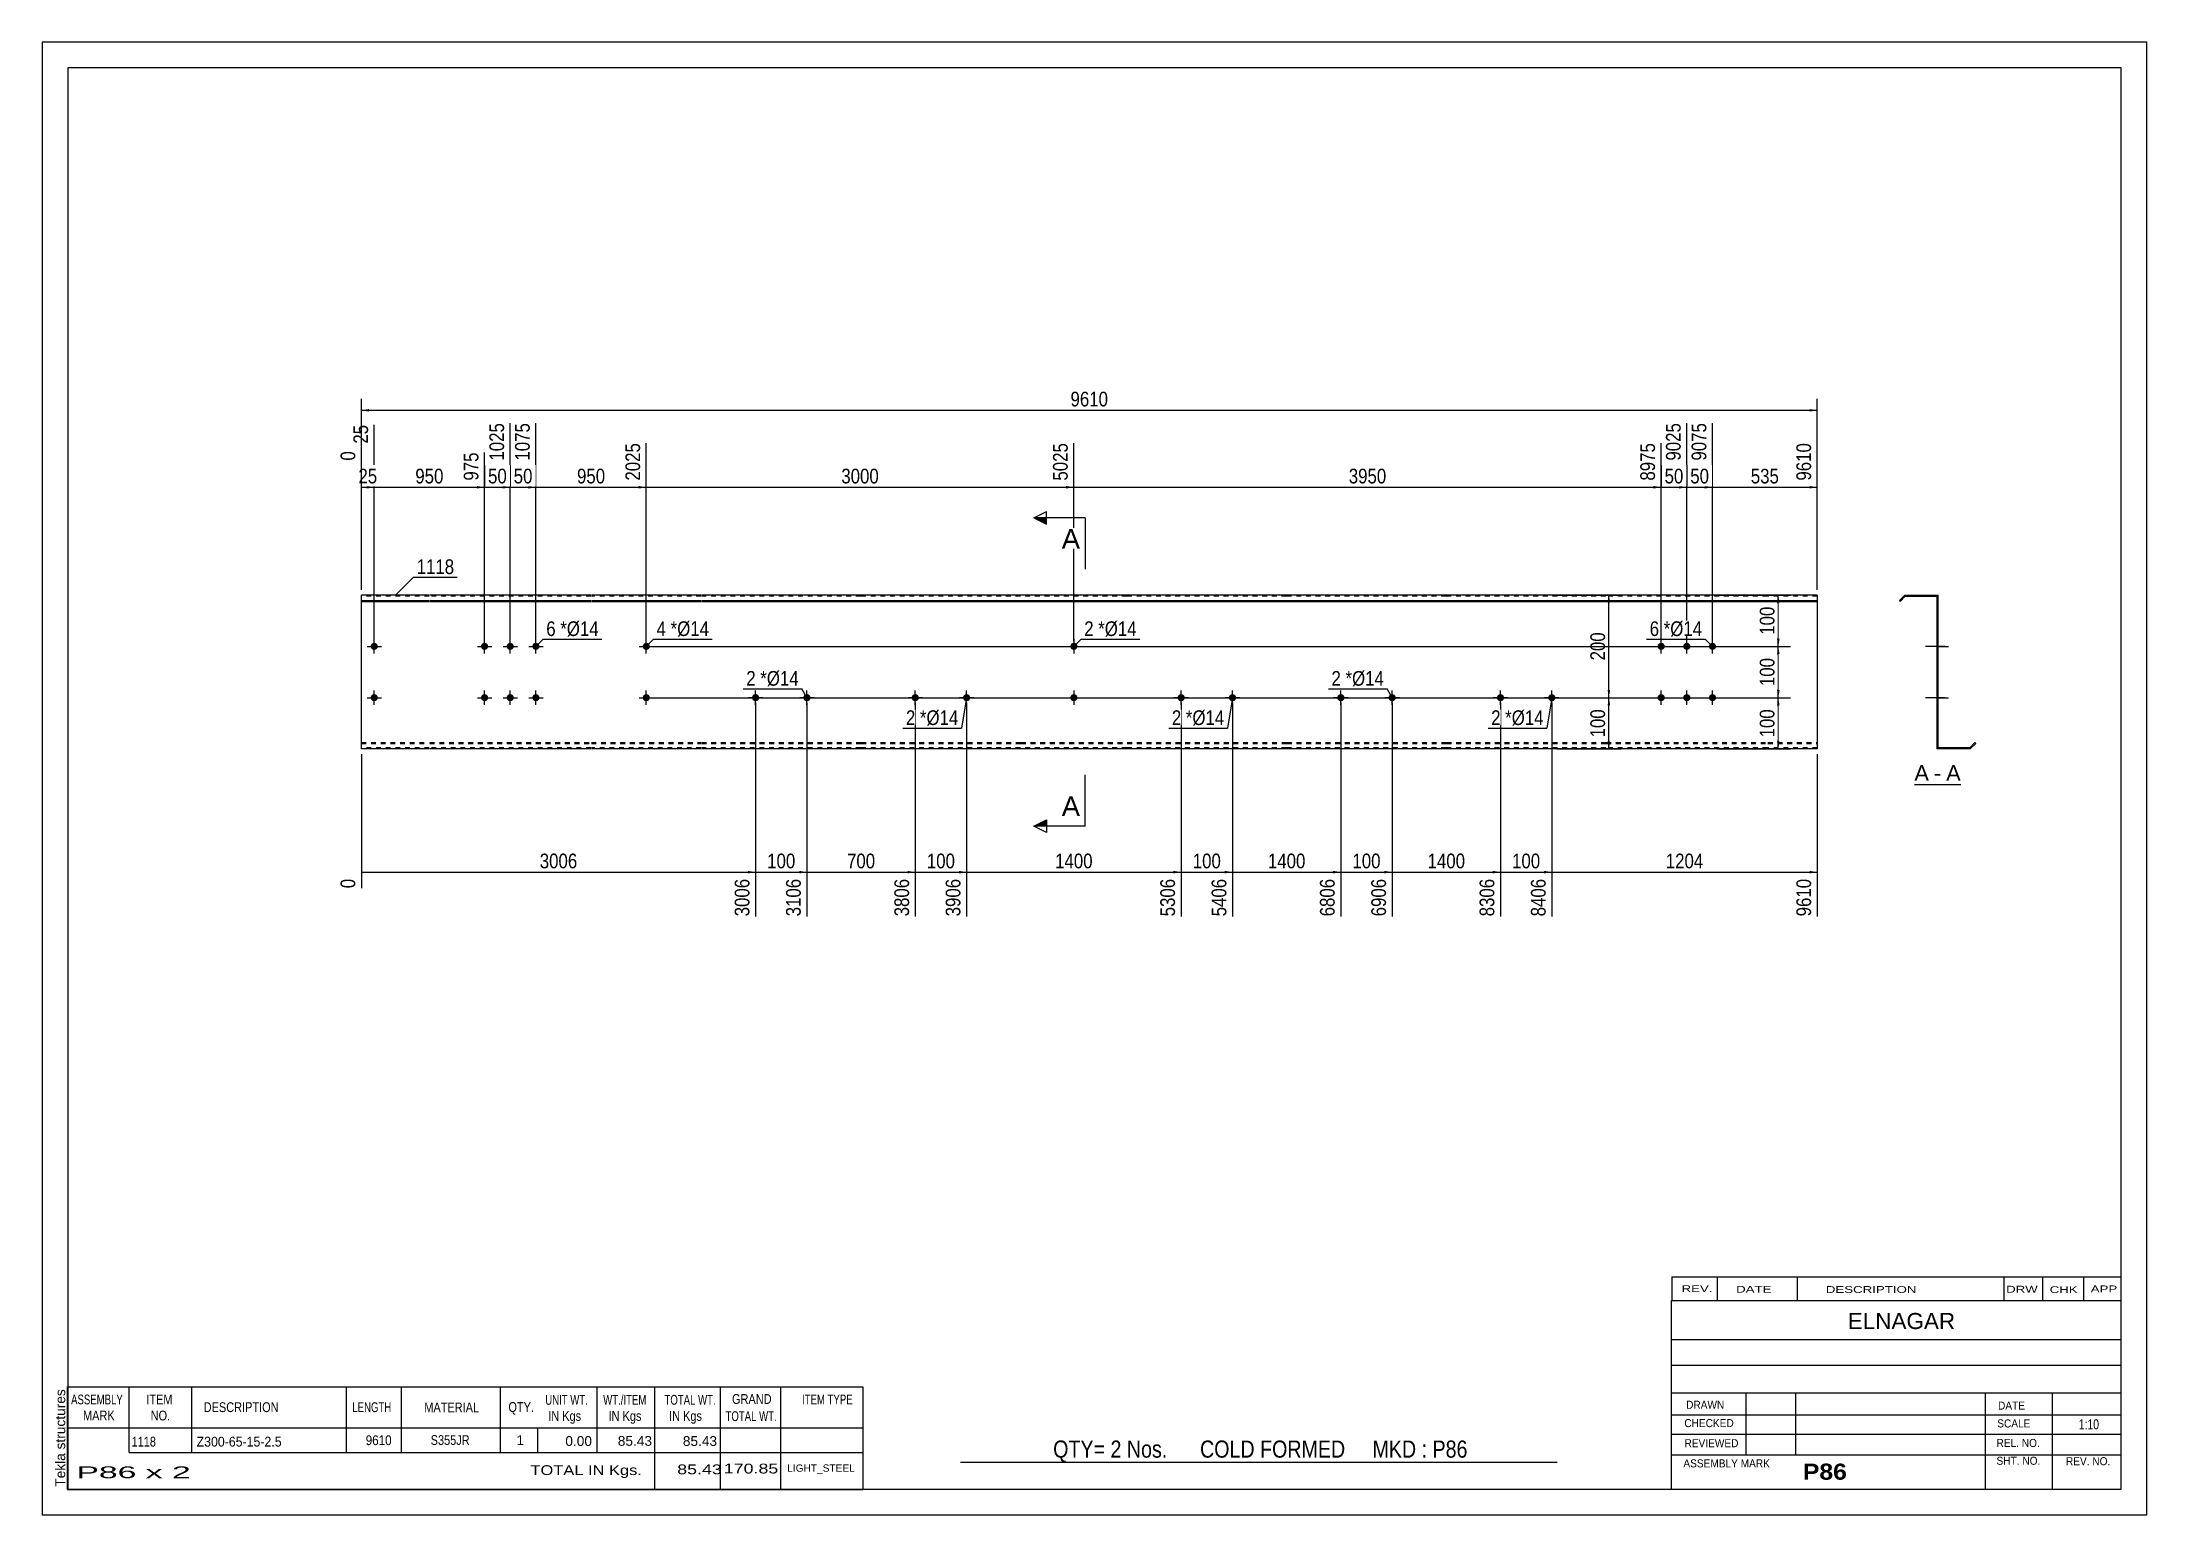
# Paper-space layout 'Layout1' of a CAD drawing. Header units: millimetres. Extents: x 0 to 410, y 0 to 287.
# The model-space entities are those that its viewports show. They can reach past a viewport. Long polylines and large blocks are cut down to what shows.
import ezdxf

# ---------------------------------------------------------------- set-up
doc = ezdxf.new("R2010")
doc.units = ezdxf.units.MM
doc.linetypes.add('DXK_LINE_DOT1', pattern=[1.8814, 0.9407, -0.9407])
doc.layers.add('Viewport layer', color=7, linetype='Continuous', plot=False)
doc.styles.add('Arial', font='ARIAL.TTF', dxfattribs={"height": 0.2})
doc.styles.add('Arial Bold', font='ARIALBD.TTF', dxfattribs={"height": 0.2})
doc.styles.add('Arial Narrow', font='ARIALN.TTF', dxfattribs={"height": 0.2})

# ---------------------------------------------------------------- blocks, each defined once
blk = doc.blocks.new('Unknown-629085307-1779')
at = {"color": 5, "linetype": 'Continuous'}
for p, q in [((342.8, 117.75), (-57.2, 117.75)), ((-57.2, 117.75), (-57.2, -159.25)), ((342.8, -159.25), (342.8, 117.75)), ((-57.2, -159.25), (342.8, -159.25))]:
    blk.add_line(p, q, dxfattribs=at)
at = {"color": 174, "linetype": 'Continuous', "style": 'Arial'}
blk.add_text('Tekla structures', height=1.9102, rotation=90, dxfattribs=at).set_placement((-57.7, -158.75))
blk = doc.blocks.new('Unknown-629085307-12 - 1234')
at = {"color": 7, "linetype": 'Continuous'}
blk.add_line((302.5, -21.95), (311.53, -21.95), dxfattribs=at)
at = {"color": 0, "linetype": 'Continuous'}
blk.add_wipeout([(305.34, -21.2), (305.34, -18), (302.5, -18), (302.5, -21.2)], dxfattribs=at)
blk.add_wipeout([(307.73, -21.2), (307.73, -18), (306.3, -18), (306.3, -21.2)], dxfattribs=at)
at = {"color": 96, "linetype": 'Continuous', "style": 'Arial'}
blk.add_text('A', height=3.06, dxfattribs=at).set_placement((302.5, -21.2))
at = {"color": 0, "linetype": 'Continuous'}
blk.add_wipeout([(311.53, -21.2), (311.53, -18), (308.69, -18), (308.69, -21.2)], dxfattribs=at)
at = {"color": 96, "linetype": 'Continuous', "style": 'Arial'}
for s, p in [('-', (306.3, -21.2)), ('A', (308.69, -21.2))]:
    blk.add_text(s, height=3.06, dxfattribs=at).set_placement(p)
blk = doc.blocks.new('Bolt-629085307-1223 - 1203')
at = {"linetype": 'Continuous'}
for points in [[(139.48, 5, -1), (138.08, 5, -1)], [(139.48, -5, -1), (138.08, -5, -1)]]:
    blk.add_hatch(color=3, dxfattribs=at).paths.add_polyline_path(points)
at = {"color": 3, "linetype": 'Continuous'}
for p, q in [((137.38, 5), (140.18, 5)), ((138.78, 6.4), (138.78, 3.6)), ((138.78, -3.6), (138.78, -6.4)), ((137.38, -5), (140.18, -5))]:
    blk.add_line(p, q, dxfattribs=at)
blk = doc.blocks.new('Part-629085307-1218 - 1203')
at = {"color": 2, "linetype": 'Continuous'}
for p, q in [((0, -15), (0, 15)), ((13.2, 15), (0, 15)), ((0, 13.94), (13.2, 13.94)), ((0, 13.76), (13.2, 13.76)), ((44.69, 15), (13.3, 15)), ((13.3, 13.94), (44.69, 13.94)), ((13.3, 13.76), (44.69, 13.76)), ((66.18, 15), (44.79, 15)), ((44.79, 13.94), (66.18, 13.94)), ((44.79, 13.76), (66.18, 13.76)), ((97.28, 15), (66.28, 15)), ((66.28, 13.94), (97.28, 13.94)), ((66.28, 13.76), (97.28, 13.76)), ((128.38, 15), (97.38, 15)), ((97.38, 13.94), (128.38, 13.94)), ((97.38, 13.76), (128.38, 13.76)), ((149.08, 15), (128.48, 15)), ((128.48, 13.94), (149.08, 13.94)), ((128.48, 13.76), (149.08, 13.76)), ((180.18, 15), (149.18, 15)), ((149.18, 13.94), (180.18, 13.94)), ((149.18, 13.76), (180.18, 13.76)), ((211.28, 15), (180.28, 15)), ((180.28, 13.94), (211.28, 13.94)), ((180.28, 13.76), (211.28, 13.76)), ((242.38, 15), (211.38, 15)), ((211.38, 13.94), (242.38, 13.94)), ((211.38, 13.76), (242.38, 13.76)), ((273.88, 15), (242.48, 15)), ((242.48, 13.94), (273.88, 13.94)), ((242.48, 13.76), (273.88, 13.76)), ((283.58, 15), (273.98, 15)), ((273.98, 13.94), (283.58, 13.94)), ((273.98, 13.76), (283.58, 13.76)), ((283.58, 15), (283.58, -15)), ((13.2, -15), (0, -15)), ((44.69, -15), (13.3, -15)), ((66.18, -15), (44.79, -15)), ((97.28, -15), (66.28, -15)), ((128.38, -15), (97.38, -15)), ((149.08, -15), (128.48, -15)), ((180.18, -15), (149.18, -15)), ((211.28, -15), (180.28, -15)), ((242.38, -15), (211.38, -15)), ((273.88, -15), (242.48, -15)), ((283.58, -15), (273.98, -15))]:
    blk.add_line(p, q, dxfattribs=at)
at = {"color": 7, "linetype": 'DXK_LINE_DOT1'}
for p, q in [((13.2, 14.75), (0, 14.75)), ((44.69, 14.75), (13.3, 14.75)), ((66.18, 14.75), (44.79, 14.75)), ((97.28, 14.75), (66.28, 14.75)), ((128.38, 14.75), (97.38, 14.75)), ((149.08, 14.75), (128.48, 14.75)), ((180.18, 14.75), (149.18, 14.75)), ((211.28, 14.75), (180.28, 14.75)), ((242.38, 14.75), (211.38, 14.75)), ((273.88, 14.75), (242.48, 14.75)), ((283.58, 14.75), (273.98, 14.75)), ((0, -13.76), (13.2, -13.76)), ((0, -13.94), (13.2, -13.94)), ((13.2, -14.75), (0, -14.75)), ((13.3, -13.76), (44.69, -13.76)), ((13.3, -13.94), (44.69, -13.94)), ((44.69, -14.75), (13.3, -14.75)), ((44.79, -13.76), (66.18, -13.76)), ((44.79, -13.94), (66.18, -13.94)), ((66.18, -14.75), (44.79, -14.75)), ((66.28, -13.76), (97.28, -13.76)), ((66.28, -13.94), (97.28, -13.94)), ((97.28, -14.75), (66.28, -14.75)), ((97.38, -13.76), (128.38, -13.76)), ((97.38, -13.94), (128.38, -13.94)), ((128.38, -14.75), (97.38, -14.75)), ((128.48, -13.76), (149.08, -13.76)), ((128.48, -13.94), (149.08, -13.94)), ((149.08, -14.75), (128.48, -14.75)), ((149.18, -13.76), (180.18, -13.76)), ((149.18, -13.94), (180.18, -13.94)), ((180.18, -14.75), (149.18, -14.75)), ((180.28, -13.76), (211.28, -13.76)), ((180.28, -13.94), (211.28, -13.94)), ((211.28, -14.75), (180.28, -14.75)), ((211.38, -13.76), (242.38, -13.76)), ((211.38, -13.94), (242.38, -13.94)), ((242.38, -14.75), (211.38, -14.75)), ((242.48, -13.76), (273.88, -13.76)), ((242.48, -13.94), (273.88, -13.94)), ((273.88, -14.75), (242.48, -14.75)), ((273.98, -13.76), (283.58, -13.76)), ((273.98, -13.94), (283.58, -13.94)), ((283.58, -14.75), (273.98, -14.75))]:
    blk.add_line(p, q, dxfattribs=at)
blk = doc.blocks.new('Bolt-629085307-1219 - 1203')
at = {"linetype": 'Continuous'}
for points in [[(23.29, 5, -1), (24.69, 5, -1)], [(28.29, 5, -1), (29.69, 5, -1)], [(33.29, 5, -1), (34.69, 5, -1)], [(23.29, -5, -1), (24.69, -5, -1)], [(28.29, -5, -1), (29.69, -5, -1)], [(33.29, -5, -1), (34.69, -5, -1)]]:
    blk.add_hatch(color=3, dxfattribs=at).paths.add_polyline_path(points)
at = {"color": 3, "linetype": 'Continuous'}
for p, q in [((22.59, 5), (25.39, 5)), ((23.99, 3.6), (23.99, 6.4)), ((27.59, 5), (30.39, 5)), ((28.99, 3.6), (28.99, 6.4)), ((32.59, 5), (35.39, 5)), ((33.99, 3.6), (33.99, 6.4)), ((23.99, -6.4), (23.99, -3.6)), ((28.99, -6.4), (28.99, -3.6)), ((33.99, -6.4), (33.99, -3.6)), ((22.59, -5), (25.39, -5)), ((27.59, -5), (30.39, -5)), ((32.59, -5), (35.39, -5))]:
    blk.add_line(p, q, dxfattribs=at)
blk = doc.blocks.new('Bolt-629085307-1220 - 1203')
at = {"linetype": 'Continuous'}
for points in [[(1.8, 5, -1), (3.2, 5, -1)], [(54.79, 5, -1), (56.19, 5, -1)]]:
    blk.add_hatch(color=3, dxfattribs=at).paths.add_polyline_path(points)
at = {"color": 3, "linetype": 'Continuous'}
for p, q in [((1.1, 5), (3.9, 5)), ((2.5, 3.6), (2.5, 6.4)), ((54.09, 5), (56.89, 5)), ((55.49, 3.6), (55.49, 6.4))]:
    blk.add_line(p, q, dxfattribs=at)
blk = doc.blocks.new('Bolt-629085307-1221 - 1203')
at = {"linetype": 'Continuous'}
for points in [[(1.8, -5, -1), (3.2, -5, -1)], [(54.79, -5, -1), (56.19, -5, -1)]]:
    blk.add_hatch(color=3, dxfattribs=at).paths.add_polyline_path(points)
at = {"color": 3, "linetype": 'Continuous'}
for p, q in [((2.5, -6.4), (2.5, -3.6)), ((55.49, -6.4), (55.49, -3.6)), ((1.1, -5), (3.9, -5)), ((54.09, -5), (56.89, -5))]:
    blk.add_line(p, q, dxfattribs=at)
blk = doc.blocks.new('Bolt-629085307-1222 - 1203')
at = {"linetype": 'Continuous'}
for points in [[(252.48, 5, -1), (253.88, 5, -1)], [(257.48, 5, -1), (258.88, 5, -1)], [(262.48, 5, -1), (263.88, 5, -1)], [(252.48, -5, -1), (253.88, -5, -1)], [(257.48, -5, -1), (258.88, -5, -1)], [(262.48, -5, -1), (263.88, -5, -1)]]:
    blk.add_hatch(color=3, dxfattribs=at).paths.add_polyline_path(points)
at = {"color": 3, "linetype": 'Continuous'}
for p, q in [((251.78, 5), (254.58, 5)), ((253.18, 3.6), (253.18, 6.4)), ((256.78, 5), (259.58, 5)), ((258.18, 3.6), (258.18, 6.4)), ((261.78, 5), (264.58, 5)), ((263.18, 3.6), (263.18, 6.4)), ((253.18, -6.4), (253.18, -3.6)), ((258.18, -6.4), (258.18, -3.6)), ((263.18, -6.4), (263.18, -3.6)), ((251.78, -5), (254.58, -5)), ((256.78, -5), (259.58, -5)), ((261.78, -5), (264.58, -5))]:
    blk.add_line(p, q, dxfattribs=at)
blk = doc.blocks.new('Bolt-629085307-1224 - 1203')
at = {"linetype": 'Continuous'}
for points in [[(76.78, -5.7), (76.64, -5.69), (76.5, -5.64), (76.37, -5.57), (76.26, -5.47), (76.18, -5.35), (76.12, -5.22), (76.09, -5.08), (76.09, -4.93), (76.12, -4.79), (76.18, -4.65), (76.26, -4.53), (76.37, -4.44), (76.5, -4.36), (76.64, -4.32), (76.78, -4.3), (76.93, -4.32), (77.07, -4.36), (77.2, -4.44), (77.31, -4.53), (77.39, -4.65), (77.45, -4.79), (77.48, -4.93), (77.48, -5.08), (77.45, -5.22), (77.39, -5.35), (77.31, -5.47), (77.2, -5.57), (77.07, -5.64), (76.93, -5.69)], [(86.78, -5.7), (86.64, -5.69), (86.5, -5.64), (86.37, -5.57), (86.26, -5.47), (86.18, -5.35), (86.12, -5.22), (86.09, -5.08), (86.09, -4.93), (86.12, -4.79), (86.18, -4.65), (86.26, -4.53), (86.37, -4.44), (86.5, -4.36), (86.64, -4.32), (86.78, -4.3), (86.93, -4.32), (87.07, -4.36), (87.2, -4.44), (87.31, -4.53), (87.39, -4.65), (87.45, -4.79), (87.48, -4.93), (87.48, -5.08), (87.45, -5.22), (87.39, -5.35), (87.31, -5.47), (87.2, -5.57), (87.07, -5.64), (86.93, -5.69)]]:
    blk.add_hatch(color=3, dxfattribs=at).paths.add_polyline_path(points)
at = {"color": 3, "linetype": 'Continuous'}
for p, q in [((76.78, -6.4), (76.78, -3.6)), ((86.78, -6.4), (86.78, -3.6)), ((78.18, -5), (75.38, -5)), ((88.18, -5), (85.38, -5))]:
    blk.add_line(p, q, dxfattribs=at)
blk = doc.blocks.new('Bolt-629085307-1225 - 1203')
at = {"linetype": 'Continuous'}
for points in [[(159.68, -5.7), (159.54, -5.69), (159.4, -5.64), (159.27, -5.57), (159.16, -5.47), (159.08, -5.35), (159.02, -5.22), (158.99, -5.08), (158.99, -4.93), (159.02, -4.79), (159.08, -4.65), (159.16, -4.53), (159.27, -4.44), (159.4, -4.36), (159.54, -4.32), (159.68, -4.3), (159.83, -4.32), (159.97, -4.36), (160.1, -4.44), (160.21, -4.53), (160.29, -4.65), (160.35, -4.79), (160.38, -4.93), (160.38, -5.08), (160.35, -5.22), (160.29, -5.35), (160.21, -5.47), (160.1, -5.57), (159.97, -5.64), (159.83, -5.69)], [(169.68, -5.7), (169.54, -5.69), (169.4, -5.64), (169.27, -5.57), (169.16, -5.47), (169.08, -5.35), (169.02, -5.22), (168.99, -5.08), (168.99, -4.93), (169.02, -4.79), (169.08, -4.65), (169.16, -4.53), (169.27, -4.44), (169.4, -4.36), (169.54, -4.32), (169.68, -4.3), (169.83, -4.32), (169.97, -4.36), (170.1, -4.44), (170.21, -4.53), (170.29, -4.65), (170.35, -4.79), (170.38, -4.93), (170.38, -5.08), (170.35, -5.22), (170.29, -5.35), (170.21, -5.47), (170.1, -5.57), (169.97, -5.64), (169.83, -5.69)]]:
    blk.add_hatch(color=3, dxfattribs=at).paths.add_polyline_path(points)
at = {"color": 3, "linetype": 'Continuous'}
for p, q in [((159.68, -6.4), (159.68, -3.6)), ((169.68, -6.4), (169.68, -3.6)), ((161.08, -5), (158.28, -5)), ((171.08, -5), (168.28, -5))]:
    blk.add_line(p, q, dxfattribs=at)
blk = doc.blocks.new('Bolt-629085307-1226 - 1203')
at = {"linetype": 'Continuous'}
for points in [[(221.88, -5.7), (221.74, -5.69), (221.6, -5.64), (221.47, -5.57), (221.36, -5.47), (221.28, -5.35), (221.22, -5.22), (221.19, -5.08), (221.19, -4.93), (221.22, -4.79), (221.28, -4.65), (221.36, -4.53), (221.47, -4.44), (221.6, -4.36), (221.74, -4.32), (221.88, -4.3), (222.03, -4.32), (222.17, -4.36), (222.3, -4.44), (222.41, -4.53), (222.49, -4.65), (222.55, -4.79), (222.58, -4.93), (222.58, -5.08), (222.55, -5.22), (222.49, -5.35), (222.41, -5.47), (222.3, -5.57), (222.17, -5.64), (222.03, -5.69)], [(231.88, -5.7), (231.74, -5.69), (231.6, -5.64), (231.47, -5.57), (231.36, -5.47), (231.28, -5.35), (231.22, -5.22), (231.19, -5.08), (231.19, -4.93), (231.22, -4.79), (231.28, -4.65), (231.36, -4.53), (231.47, -4.44), (231.6, -4.36), (231.74, -4.32), (231.88, -4.3), (232.03, -4.32), (232.17, -4.36), (232.3, -4.44), (232.41, -4.53), (232.49, -4.65), (232.55, -4.79), (232.58, -4.93), (232.58, -5.08), (232.55, -5.22), (232.49, -5.35), (232.41, -5.47), (232.3, -5.57), (232.17, -5.64), (232.03, -5.69)]]:
    blk.add_hatch(color=3, dxfattribs=at).paths.add_polyline_path(points)
at = {"color": 3, "linetype": 'Continuous'}
for p, q in [((221.88, -6.4), (221.88, -3.6)), ((231.88, -6.4), (231.88, -3.6)), ((223.28, -5), (220.48, -5)), ((233.28, -5), (230.48, -5))]:
    blk.add_line(p, q, dxfattribs=at)
blk = doc.blocks.new('Bolt-629085307-1227 - 1203')
at = {"linetype": 'Continuous'}
for points in [[(190.78, -5.7), (190.64, -5.69), (190.5, -5.64), (190.37, -5.57), (190.26, -5.47), (190.18, -5.35), (190.12, -5.22), (190.09, -5.08), (190.09, -4.93), (190.12, -4.79), (190.18, -4.65), (190.26, -4.53), (190.37, -4.44), (190.5, -4.36), (190.64, -4.32), (190.78, -4.3), (190.93, -4.32), (191.07, -4.36), (191.2, -4.44), (191.31, -4.53), (191.39, -4.65), (191.45, -4.79), (191.48, -4.93), (191.48, -5.08), (191.45, -5.22), (191.39, -5.35), (191.31, -5.47), (191.2, -5.57), (191.07, -5.64), (190.93, -5.69)], [(200.78, -5.7), (200.64, -5.69), (200.5, -5.64), (200.37, -5.57), (200.26, -5.47), (200.18, -5.35), (200.12, -5.22), (200.09, -5.08), (200.09, -4.93), (200.12, -4.79), (200.18, -4.65), (200.26, -4.53), (200.37, -4.44), (200.5, -4.36), (200.64, -4.32), (200.78, -4.3), (200.93, -4.32), (201.07, -4.36), (201.2, -4.44), (201.31, -4.53), (201.39, -4.65), (201.45, -4.79), (201.48, -4.93), (201.48, -5.08), (201.45, -5.22), (201.39, -5.35), (201.31, -5.47), (201.2, -5.57), (201.07, -5.64), (200.93, -5.69)]]:
    blk.add_hatch(color=3, dxfattribs=at).paths.add_polyline_path(points)
at = {"color": 3, "linetype": 'Continuous'}
for p, q in [((190.78, -6.4), (190.78, -3.6)), ((200.78, -6.4), (200.78, -3.6)), ((192.18, -5), (189.38, -5)), ((202.18, -5), (199.38, -5))]:
    blk.add_line(p, q, dxfattribs=at)
blk = doc.blocks.new('Bolt-629085307-1228 - 1203')
at = {"linetype": 'Continuous'}
for points in [[(107.88, -5.7), (107.74, -5.69), (107.6, -5.64), (107.47, -5.57), (107.36, -5.47), (107.28, -5.35), (107.22, -5.22), (107.19, -5.08), (107.19, -4.93), (107.22, -4.79), (107.28, -4.65), (107.36, -4.53), (107.47, -4.44), (107.6, -4.36), (107.74, -4.32), (107.88, -4.3), (108.03, -4.32), (108.17, -4.36), (108.3, -4.44), (108.41, -4.53), (108.49, -4.65), (108.55, -4.79), (108.58, -4.93), (108.58, -5.08), (108.55, -5.22), (108.49, -5.35), (108.41, -5.47), (108.3, -5.57), (108.17, -5.64), (108.03, -5.69)], [(117.88, -5.7), (117.74, -5.69), (117.6, -5.64), (117.47, -5.57), (117.36, -5.47), (117.28, -5.35), (117.22, -5.22), (117.19, -5.08), (117.19, -4.93), (117.22, -4.79), (117.28, -4.65), (117.36, -4.53), (117.47, -4.44), (117.6, -4.36), (117.74, -4.32), (117.88, -4.3), (118.03, -4.32), (118.17, -4.36), (118.3, -4.44), (118.41, -4.53), (118.49, -4.65), (118.55, -4.79), (118.58, -4.93), (118.58, -5.08), (118.55, -5.22), (118.49, -5.35), (118.41, -5.47), (118.3, -5.57), (118.17, -5.64), (118.03, -5.69)]]:
    blk.add_hatch(color=3, dxfattribs=at).paths.add_polyline_path(points)
at = {"color": 3, "linetype": 'Continuous'}
for p, q in [((107.88, -6.4), (107.88, -3.6)), ((117.88, -6.4), (117.88, -3.6)), ((109.28, -5), (106.48, -5)), ((119.28, -5), (116.48, -5))]:
    blk.add_line(p, q, dxfattribs=at)
blk = doc.blocks.new('Bolt-629085307-1240 - 1234')
at = {"linetype": 'Continuous'}
for points in [[(306.89, 5.7), (306.89, 4.3), (307.14, 4.3), (307.14, 5.7)], [(306.89, 5.7), (306.89, 4.3), (307.14, 4.3), (307.14, 5.7)], [(306.89, 5.7), (306.89, 4.3), (307.14, 4.3), (307.14, 5.7)], [(306.89, -4.3), (306.89, -5.7), (307.14, -5.7), (307.14, -4.3)], [(306.89, -4.3), (306.89, -5.7), (307.14, -5.7), (307.14, -4.3)], [(306.89, -4.3), (306.89, -5.7), (307.14, -5.7), (307.14, -4.3)]]:
    blk.add_hatch(color=3, dxfattribs=at).paths.add_polyline_path(points)
at = {"color": 3, "linetype": 'Continuous'}
for p, q in [((308.44, 5), (304.64, 5)), ((308.44, 5), (304.64, 5)), ((308.44, 5), (304.64, 5)), ((307.14, 5.7), (306.89, 5.7)), ((307.14, 5.7), (306.89, 5.7)), ((307.14, 5.7), (306.89, 5.7)), ((307.14, 4.3), (306.89, 4.3)), ((307.14, 4.3), (306.89, 4.3)), ((307.14, 4.3), (306.89, 4.3)), ((308.44, -5), (304.64, -5)), ((308.44, -5), (304.64, -5)), ((308.44, -5), (304.64, -5)), ((307.14, -4.3), (306.89, -4.3)), ((307.14, -4.3), (306.89, -4.3)), ((307.14, -4.3), (306.89, -4.3)), ((307.14, -5.7), (306.89, -5.7)), ((307.14, -5.7), (306.89, -5.7)), ((307.14, -5.7), (306.89, -5.7))]:
    blk.add_line(p, q, dxfattribs=at)
blk = doc.blocks.new('Part-629085307-1236 - 1234')
at = {"color": 2, "linetype": 'Continuous'}
for p, q in [((300.64, 15), (299.58, 13.94)), ((299.58, 13.94), (299.76, 13.76)), ((299.76, 13.76), (300.74, 14.75)), ((300.64, 15), (307.14, 15)), ((300.74, 14.75), (306.89, 14.75)), ((306.89, 14.75), (306.89, -15)), ((307.14, -14.75), (307.14, 15)), ((313.39, -15), (306.89, -15)), ((313.29, -14.75), (307.14, -14.75)), ((314.27, -13.76), (313.29, -14.75)), ((313.39, -15), (314.45, -13.94)), ((314.45, -13.94), (314.27, -13.76))]:
    blk.add_line(p, q, dxfattribs=at)
blk = doc.blocks.new('Bolt-629085307-1237 - 1234')
at = {"linetype": 'Continuous'}
for points in [[(306.89, 5.7), (306.89, 4.3), (307.14, 4.3), (307.14, 5.7)], [(306.89, 5.7), (306.89, 4.3), (307.14, 4.3), (307.14, 5.7)], [(306.89, 5.7), (306.89, 4.3), (307.14, 4.3), (307.14, 5.7)], [(306.89, -4.3), (306.89, -5.7), (307.14, -5.7), (307.14, -4.3)], [(306.89, -4.3), (306.89, -5.7), (307.14, -5.7), (307.14, -4.3)], [(306.89, -4.3), (306.89, -5.7), (307.14, -5.7), (307.14, -4.3)]]:
    blk.add_hatch(color=3, dxfattribs=at).paths.add_polyline_path(points)
at = {"color": 3, "linetype": 'Continuous'}
for p, q in [((308.44, 5), (304.64, 5)), ((308.44, 5), (304.64, 5)), ((308.44, 5), (304.64, 5)), ((307.14, 5.7), (306.89, 5.7)), ((307.14, 5.7), (306.89, 5.7)), ((307.14, 5.7), (306.89, 5.7)), ((307.14, 4.3), (306.89, 4.3)), ((307.14, 4.3), (306.89, 4.3)), ((307.14, 4.3), (306.89, 4.3)), ((308.44, -5), (304.64, -5)), ((308.44, -5), (304.64, -5)), ((308.44, -5), (304.64, -5)), ((307.14, -4.3), (306.89, -4.3)), ((307.14, -4.3), (306.89, -4.3)), ((307.14, -4.3), (306.89, -4.3)), ((307.14, -5.7), (306.89, -5.7)), ((307.14, -5.7), (306.89, -5.7)), ((307.14, -5.7), (306.89, -5.7))]:
    blk.add_line(p, q, dxfattribs=at)
blk = doc.blocks.new('Bolt-629085307-1238 - 1234')
at = {"linetype": 'Continuous'}
blk.add_hatch(color=3, dxfattribs=at).paths.add_polyline_path([(306.89, 5.7), (306.89, 4.3), (307.14, 4.3), (307.14, 5.7)])
blk.add_hatch(color=3, dxfattribs=at).paths.add_polyline_path([(306.89, 5.7), (306.89, 4.3), (307.14, 4.3), (307.14, 5.7)])
at = {"color": 3, "linetype": 'Continuous'}
for p, q in [((307.94, 5), (304.64, 5)), ((307.94, 5), (304.64, 5)), ((307.14, 5.7), (306.89, 5.7)), ((307.14, 5.7), (306.89, 5.7)), ((307.14, 4.3), (306.89, 4.3)), ((307.14, 4.3), (306.89, 4.3))]:
    blk.add_line(p, q, dxfattribs=at)
blk = doc.blocks.new('Bolt-629085307-1239 - 1234')
at = {"linetype": 'Continuous'}
blk.add_hatch(color=3, dxfattribs=at).paths.add_polyline_path([(306.89, -4.3), (306.89, -5.7), (307.14, -5.7), (307.14, -4.3)])
blk.add_hatch(color=3, dxfattribs=at).paths.add_polyline_path([(306.89, -4.3), (306.89, -5.7), (307.14, -5.7), (307.14, -4.3)])
at = {"color": 3, "linetype": 'Continuous'}
for p, q in [((307.94, -5), (304.64, -5)), ((307.94, -5), (304.64, -5)), ((307.14, -4.3), (306.89, -4.3)), ((307.14, -4.3), (306.89, -4.3)), ((307.14, -5.7), (306.89, -5.7)), ((307.14, -5.7), (306.89, -5.7))]:
    blk.add_line(p, q, dxfattribs=at)
blk = doc.blocks.new('Bolt-629085307-1241 - 1234')
at = {"linetype": 'Continuous'}
for points in [[(307.14, 4.3), (307.14, 5.7), (306.89, 5.7), (306.89, 4.3)], [(307.14, -5.7), (307.14, -4.3), (306.89, -4.3), (306.89, -5.7)]]:
    blk.add_hatch(color=3, dxfattribs=at).paths.add_polyline_path(points)
at = {"color": 3, "linetype": 'Continuous'}
for p, q in [((306.89, 5.7), (307.14, 5.7)), ((306.89, 5), (309.14, 5)), ((306.89, 4.3), (307.14, 4.3)), ((306.89, -4.3), (307.14, -4.3)), ((306.89, -5), (309.14, -5)), ((306.89, -5.7), (307.14, -5.7))]:
    blk.add_line(p, q, dxfattribs=at)
blk = doc.blocks.new('Bolt-629085307-1242 - 1234')
at = {"linetype": 'Continuous'}
blk.add_hatch(color=3, dxfattribs=at).paths.add_polyline_path([(307.14, -5.7), (307.14, -4.3), (306.89, -4.3), (306.89, -5.7)])
blk.add_hatch(color=3, dxfattribs=at).paths.add_polyline_path([(307.14, -5.7), (307.14, -4.3), (306.89, -4.3), (306.89, -5.7)])
at = {"color": 3, "linetype": 'Continuous'}
for p, q in [((307.89, -5), (304.94, -5)), ((307.89, -5), (304.94, -5)), ((307.14, -4.3), (306.89, -4.3)), ((307.14, -4.3), (306.89, -4.3)), ((307.14, -5.7), (306.89, -5.7)), ((307.14, -5.7), (306.89, -5.7))]:
    blk.add_line(p, q, dxfattribs=at)
blk = doc.blocks.new('Bolt-629085307-1243 - 1234')
at = {"linetype": 'Continuous'}
blk.add_hatch(color=3, dxfattribs=at).paths.add_polyline_path([(307.14, -5.7), (307.14, -4.3), (306.89, -4.3), (306.89, -5.7)])
blk.add_hatch(color=3, dxfattribs=at).paths.add_polyline_path([(307.14, -5.7), (307.14, -4.3), (306.89, -4.3), (306.89, -5.7)])
at = {"color": 3, "linetype": 'Continuous'}
for p, q in [((307.89, -5), (304.94, -5)), ((307.89, -5), (304.94, -5)), ((307.14, -4.3), (306.89, -4.3)), ((307.14, -4.3), (306.89, -4.3)), ((307.14, -5.7), (306.89, -5.7)), ((307.14, -5.7), (306.89, -5.7))]:
    blk.add_line(p, q, dxfattribs=at)
blk = doc.blocks.new('Bolt-629085307-1244 - 1234')
at = {"linetype": 'Continuous'}
blk.add_hatch(color=3, dxfattribs=at).paths.add_polyline_path([(307.14, -5.7), (307.14, -4.3), (306.89, -4.3), (306.89, -5.7)])
blk.add_hatch(color=3, dxfattribs=at).paths.add_polyline_path([(307.14, -5.7), (307.14, -4.3), (306.89, -4.3), (306.89, -5.7)])
at = {"color": 3, "linetype": 'Continuous'}
for p, q in [((307.89, -5), (304.94, -5)), ((307.89, -5), (304.94, -5)), ((307.14, -4.3), (306.89, -4.3)), ((307.14, -4.3), (306.89, -4.3)), ((307.14, -5.7), (306.89, -5.7)), ((307.14, -5.7), (306.89, -5.7))]:
    blk.add_line(p, q, dxfattribs=at)
blk = doc.blocks.new('Bolt-629085307-1245 - 1234')
at = {"linetype": 'Continuous'}
blk.add_hatch(color=3, dxfattribs=at).paths.add_polyline_path([(307.14, -5.7), (307.14, -4.3), (306.89, -4.3), (306.89, -5.7)])
blk.add_hatch(color=3, dxfattribs=at).paths.add_polyline_path([(307.14, -5.7), (307.14, -4.3), (306.89, -4.3), (306.89, -5.7)])
at = {"color": 3, "linetype": 'Continuous'}
for p, q in [((307.89, -5), (304.94, -5)), ((307.89, -5), (304.94, -5)), ((307.14, -4.3), (306.89, -4.3)), ((307.14, -4.3), (306.89, -4.3)), ((307.14, -5.7), (306.89, -5.7)), ((307.14, -5.7), (306.89, -5.7))]:
    blk.add_line(p, q, dxfattribs=at)
blk = doc.blocks.new('Bolt-629085307-1246 - 1234')
at = {"linetype": 'Continuous'}
blk.add_hatch(color=3, dxfattribs=at).paths.add_polyline_path([(307.14, -5.7), (307.14, -4.3), (306.89, -4.3), (306.89, -5.7)])
blk.add_hatch(color=3, dxfattribs=at).paths.add_polyline_path([(307.14, -5.7), (307.14, -4.3), (306.89, -4.3), (306.89, -5.7)])
at = {"color": 3, "linetype": 'Continuous'}
for p, q in [((307.89, -5), (304.94, -5)), ((307.89, -5), (304.94, -5)), ((307.14, -4.3), (306.89, -4.3)), ((307.14, -4.3), (306.89, -4.3)), ((307.14, -5.7), (306.89, -5.7)), ((307.14, -5.7), (306.89, -5.7))]:
    blk.add_line(p, q, dxfattribs=at)
blk = doc.blocks.new('StraightDimension-629085307-1367 - 1203')
at = {"linetype": 'Continuous'}
for points in [[(275.75, 13.5), (276, 15), (276.25, 13.5)], [(276.25, 6.5), (276, 5), (275.75, 6.5)]]:
    blk.add_hatch(color=7, dxfattribs=at).paths.add_polyline_path(points)
at = {"color": 7, "linetype": 'Continuous'}
for p, q in [((264.18, 15), (278.4, 15)), ((276, 5), (276, 15)), ((56.49, 5), (278.4, 5))]:
    blk.add_line(p, q, dxfattribs=at)
at = {"color": 0}
blk.add_wipeout([(275.85, 13.34), (271.65, 13.34), (271.65, 6.66), (275.85, 6.66)], dxfattribs=at)
at = {"color": 3, "style": 'Arial Narrow'}
blk.add_text('100', height=2.863, rotation=90.0002, dxfattribs=at).set_placement((275.25, 7.26))
blk = doc.blocks.new('StraightDimension-629085307-1264 - 1203')
at = {"linetype": 'Continuous'}
blk.add_hatch(color=7, dxfattribs=at).paths.add_polyline_path([(220.38, -38.75), (221.88, -39), (220.38, -39.25)])
at = {"color": 7, "linetype": 'Continuous'}
for p, q in [((200.78, -6), (200.78, -47.61)), ((221.88, -6), (221.88, -47.61)), ((200.78, -39), (221.88, -39))]:
    blk.add_line(p, q, dxfattribs=at)
at = {"color": 0}
blk.add_wipeout([(215.59, -38.85), (215.59, -34.65), (207.08, -34.65), (207.08, -38.85)], dxfattribs=at)
at = {"color": 3, "style": 'Arial Narrow'}
blk.add_text('1400', height=2.863, dxfattribs=at).set_placement((207.68, -38.25))
at = {"color": 0, "linetype": 'Continuous'}
blk.add_wipeout([(221.28, -39.7), (217.08, -39.7), (217.08, -48.21), (221.28, -48.21)], dxfattribs=at)
at = {"color": 3, "linetype": 'Continuous', "style": 'Arial Narrow'}
blk.add_text('8306', height=2.863, rotation=90.0002, dxfattribs=at).set_placement((220.68, -47.61))
blk = doc.blocks.new('StraightDimension-629085307-1262 - 1203')
at = {"linetype": 'Continuous'}
blk.add_hatch(color=7, dxfattribs=at).paths.add_polyline_path([(282.08, -38.75), (283.58, -39), (282.08, -39.25)])
at = {"color": 7, "linetype": 'Continuous'}
for p, q in [((231.88, -6), (231.88, -47.61)), ((283.58, -16), (283.58, -47.61)), ((231.88, -39), (283.58, -39))]:
    blk.add_line(p, q, dxfattribs=at)
at = {"color": 0}
blk.add_wipeout([(261.99, -38.85), (261.99, -34.65), (253.48, -34.65), (253.48, -38.85)], dxfattribs=at)
at = {"color": 0, "linetype": 'Continuous'}
blk.add_wipeout([(282.98, -39.7), (278.78, -39.7), (278.78, -48.21), (282.98, -48.21)], dxfattribs=at)
at = {"color": 3, "style": 'Arial Narrow'}
blk.add_text('1204', height=2.863, dxfattribs=at).set_placement((254.08, -38.25))
at = {"color": 3, "linetype": 'Continuous', "style": 'Arial Narrow'}
blk.add_text('9610', height=2.863, rotation=90.0002, dxfattribs=at).set_placement((282.38, -47.61))
blk = doc.blocks.new('StraightDimension-629085307-1312 - 1203')
at = {"linetype": 'Continuous'}
blk.add_hatch(color=7, dxfattribs=at).paths.add_polyline_path([(53.99, 36.25), (55.49, 36), (53.99, 35.75)])
at = {"color": 7, "linetype": 'Continuous'}
for p, q in [((33.99, 6), (33.99, 48.51)), ((55.49, 6), (55.49, 44.61)), ((33.99, 36), (55.49, 36))]:
    blk.add_line(p, q, dxfattribs=at)
at = {"color": 0, "linetype": 'Continuous'}
blk.add_wipeout([(54.89, 45.21), (50.69, 45.21), (50.69, 36.7), (54.89, 36.7)], dxfattribs=at)
at = {"color": 0}
blk.add_wipeout([(48.08, 36.15), (48.08, 40.35), (41.4, 40.35), (41.4, 36.15)], dxfattribs=at)
at = {"color": 3, "linetype": 'Continuous', "style": 'Arial Narrow'}
blk.add_text('2025', height=2.863, rotation=90.0002, dxfattribs=at).set_placement((54.29, 37.3))
at = {"color": 3, "style": 'Arial Narrow'}
blk.add_text('950', height=2.863, dxfattribs=at).set_placement((42, 36.75))
blk = doc.blocks.new('StraightDimension-629085307-1263 - 1203')
at = {"linetype": 'Continuous'}
blk.add_hatch(color=7, dxfattribs=at).paths.add_polyline_path([(230.38, -38.75), (231.88, -39), (230.38, -39.25)])
at = {"color": 7, "linetype": 'Continuous'}
for p, q in [((221.88, -6), (221.88, -47.61)), ((231.88, -6), (231.88, -47.61)), ((221.88, -39), (231.88, -39))]:
    blk.add_line(p, q, dxfattribs=at)
at = {"color": 0}
blk.add_wipeout([(230.23, -38.85), (230.23, -34.65), (223.54, -34.65), (223.54, -38.85)], dxfattribs=at)
at = {"color": 0, "linetype": 'Continuous'}
blk.add_wipeout([(231.28, -39.7), (227.08, -39.7), (227.08, -48.21), (231.28, -48.21)], dxfattribs=at)
at = {"color": 3, "style": 'Arial Narrow'}
blk.add_text('100', height=2.863, dxfattribs=at).set_placement((224.14, -38.25))
at = {"color": 3, "linetype": 'Continuous', "style": 'Arial Narrow'}
blk.add_text('8406', height=2.863, rotation=90.0002, dxfattribs=at).set_placement((230.68, -47.61))
blk = doc.blocks.new('StraightDimension-629085307-1265 - 1203')
at = {"linetype": 'Continuous'}
blk.add_hatch(color=7, dxfattribs=at).paths.add_polyline_path([(199.28, -38.75), (200.78, -39), (199.28, -39.25)])
at = {"color": 7, "linetype": 'Continuous'}
for p, q in [((190.78, -6), (190.78, -47.61)), ((200.78, -6), (200.78, -47.61)), ((190.78, -39), (200.78, -39))]:
    blk.add_line(p, q, dxfattribs=at)
at = {"color": 0}
blk.add_wipeout([(199.13, -38.85), (199.13, -34.65), (192.44, -34.65), (192.44, -38.85)], dxfattribs=at)
at = {"color": 0, "linetype": 'Continuous'}
blk.add_wipeout([(200.18, -39.7), (195.98, -39.7), (195.98, -48.21), (200.18, -48.21)], dxfattribs=at)
at = {"color": 3, "style": 'Arial Narrow'}
blk.add_text('100', height=2.863, dxfattribs=at).set_placement((193.04, -38.25))
at = {"color": 3, "linetype": 'Continuous', "style": 'Arial Narrow'}
blk.add_text('6906', height=2.863, rotation=90.0002, dxfattribs=at).set_placement((199.58, -47.61))
blk = doc.blocks.new('StraightDimension-629085307-1266 - 1203')
at = {"linetype": 'Continuous'}
blk.add_hatch(color=7, dxfattribs=at).paths.add_polyline_path([(189.28, -38.75), (190.78, -39), (189.28, -39.25)])
at = {"color": 7, "linetype": 'Continuous'}
for p, q in [((169.68, -6), (169.68, -47.61)), ((190.78, -6), (190.78, -47.61)), ((169.68, -39), (190.78, -39))]:
    blk.add_line(p, q, dxfattribs=at)
at = {"color": 0}
blk.add_wipeout([(184.49, -38.85), (184.49, -34.65), (175.98, -34.65), (175.98, -38.85)], dxfattribs=at)
at = {"color": 3, "style": 'Arial Narrow'}
blk.add_text('1400', height=2.863, dxfattribs=at).set_placement((176.58, -38.25))
at = {"color": 0, "linetype": 'Continuous'}
blk.add_wipeout([(190.18, -39.7), (185.98, -39.7), (185.98, -48.21), (190.18, -48.21)], dxfattribs=at)
at = {"color": 3, "linetype": 'Continuous', "style": 'Arial Narrow'}
blk.add_text('6806', height=2.863, rotation=90.0002, dxfattribs=at).set_placement((189.58, -47.61))
blk = doc.blocks.new('StraightDimension-629085307-1267 - 1203')
at = {"linetype": 'Continuous'}
blk.add_hatch(color=7, dxfattribs=at).paths.add_polyline_path([(168.18, -38.75), (169.68, -39), (168.18, -39.25)])
at = {"color": 7, "linetype": 'Continuous'}
for p, q in [((159.68, -6), (159.68, -47.61)), ((169.68, -6), (169.68, -47.61)), ((159.68, -39), (169.68, -39))]:
    blk.add_line(p, q, dxfattribs=at)
at = {"color": 0}
blk.add_wipeout([(168.03, -38.85), (168.03, -34.65), (161.34, -34.65), (161.34, -38.85)], dxfattribs=at)
at = {"color": 0, "linetype": 'Continuous'}
blk.add_wipeout([(169.08, -39.7), (164.88, -39.7), (164.88, -48.21), (169.08, -48.21)], dxfattribs=at)
at = {"color": 3, "style": 'Arial Narrow'}
blk.add_text('100', height=2.863, dxfattribs=at).set_placement((161.94, -38.25))
at = {"color": 3, "linetype": 'Continuous', "style": 'Arial Narrow'}
blk.add_text('5406', height=2.863, rotation=90.0002, dxfattribs=at).set_placement((168.48, -47.61))
blk = doc.blocks.new('StraightDimension-629085307-1268 - 1203')
at = {"linetype": 'Continuous'}
blk.add_hatch(color=7, dxfattribs=at).paths.add_polyline_path([(158.18, -38.75), (159.68, -39), (158.18, -39.25)])
at = {"color": 7, "linetype": 'Continuous'}
for p, q in [((117.88, -6), (117.88, -47.61)), ((159.68, -6), (159.68, -47.61)), ((117.88, -39), (159.68, -39))]:
    blk.add_line(p, q, dxfattribs=at)
at = {"color": 0}
blk.add_wipeout([(143.04, -38.85), (143.04, -34.65), (134.53, -34.65), (134.53, -38.85)], dxfattribs=at)
at = {"color": 0, "linetype": 'Continuous'}
blk.add_wipeout([(159.08, -39.7), (154.88, -39.7), (154.88, -48.21), (159.08, -48.21)], dxfattribs=at)
at = {"color": 3, "style": 'Arial Narrow'}
blk.add_text('1400', height=2.863, dxfattribs=at).set_placement((135.13, -38.25))
at = {"color": 3, "linetype": 'Continuous', "style": 'Arial Narrow'}
blk.add_text('5306', height=2.863, rotation=90.0002, dxfattribs=at).set_placement((158.48, -47.61))
blk = doc.blocks.new('StraightDimension-629085307-1269 - 1203')
at = {"linetype": 'Continuous'}
blk.add_hatch(color=7, dxfattribs=at).paths.add_polyline_path([(116.38, -38.75), (117.88, -39), (116.38, -39.25)])
at = {"color": 7, "linetype": 'Continuous'}
for p, q in [((107.88, -6), (107.88, -47.61)), ((117.88, -6), (117.88, -47.61)), ((107.88, -39), (117.88, -39))]:
    blk.add_line(p, q, dxfattribs=at)
at = {"color": 0}
blk.add_wipeout([(116.23, -38.85), (116.23, -34.65), (109.54, -34.65), (109.54, -38.85)], dxfattribs=at)
at = {"color": 0, "linetype": 'Continuous'}
blk.add_wipeout([(117.28, -39.7), (113.08, -39.7), (113.08, -48.21), (117.28, -48.21)], dxfattribs=at)
at = {"color": 3, "style": 'Arial Narrow'}
blk.add_text('100', height=2.863, dxfattribs=at).set_placement((110.14, -38.25))
at = {"color": 3, "linetype": 'Continuous', "style": 'Arial Narrow'}
blk.add_text('3906', height=2.863, rotation=90.0002, dxfattribs=at).set_placement((116.68, -47.61))
blk = doc.blocks.new('StraightDimension-629085307-1270 - 1203')
at = {"linetype": 'Continuous'}
blk.add_hatch(color=7, dxfattribs=at).paths.add_polyline_path([(106.38, -38.75), (107.88, -39), (106.38, -39.25)])
at = {"color": 7, "linetype": 'Continuous'}
for p, q in [((86.78, -6), (86.78, -47.61)), ((107.88, -6), (107.88, -47.61)), ((86.78, -39), (107.88, -39))]:
    blk.add_line(p, q, dxfattribs=at)
at = {"color": 0}
blk.add_wipeout([(100.68, -38.85), (100.68, -34.65), (93.99, -34.65), (93.99, -38.85)], dxfattribs=at)
at = {"color": 0, "linetype": 'Continuous'}
blk.add_wipeout([(107.28, -39.7), (103.08, -39.7), (103.08, -48.21), (107.28, -48.21)], dxfattribs=at)
at = {"color": 3, "style": 'Arial Narrow'}
blk.add_text('700', height=2.863, dxfattribs=at).set_placement((94.59, -38.25))
at = {"color": 3, "linetype": 'Continuous', "style": 'Arial Narrow'}
blk.add_text('3806', height=2.863, rotation=90.0002, dxfattribs=at).set_placement((106.68, -47.61))
blk = doc.blocks.new('StraightDimension-629085307-1271 - 1203')
at = {"linetype": 'Continuous'}
blk.add_hatch(color=7, dxfattribs=at).paths.add_polyline_path([(85.28, -38.75), (86.78, -39), (85.28, -39.25)])
at = {"color": 7, "linetype": 'Continuous'}
for p, q in [((76.78, -6), (76.78, -47.61)), ((86.78, -6), (86.78, -47.61)), ((76.78, -39), (86.78, -39))]:
    blk.add_line(p, q, dxfattribs=at)
at = {"color": 0}
blk.add_wipeout([(85.13, -38.85), (85.13, -34.65), (78.44, -34.65), (78.44, -38.85)], dxfattribs=at)
at = {"color": 0, "linetype": 'Continuous'}
blk.add_wipeout([(86.18, -39.7), (81.98, -39.7), (81.98, -48.21), (86.18, -48.21)], dxfattribs=at)
at = {"color": 3, "style": 'Arial Narrow'}
blk.add_text('100', height=2.863, dxfattribs=at).set_placement((79.04, -38.25))
at = {"color": 3, "linetype": 'Continuous', "style": 'Arial Narrow'}
blk.add_text('3106', height=2.863, rotation=90.0002, dxfattribs=at).set_placement((85.58, -47.61))
blk = doc.blocks.new('StraightDimension-629085307-1351 - 1203')
at = {"linetype": 'Continuous'}
for points in [[(242.75, 13.5), (243, 15), (243.25, 13.5)], [(243.25, -3.5), (243, -5), (242.75, -3.5)]]:
    blk.add_hatch(color=7, dxfattribs=at).paths.add_polyline_path(points)
at = {"color": 7, "linetype": 'Continuous'}
for p, q in [((232.88, 15), (245.4, 15)), ((243, -5), (243, 15)), ((87.78, -5), (245.4, -5))]:
    blk.add_line(p, q, dxfattribs=at)
at = {"color": 0}
blk.add_wipeout([(242.85, 8.34), (238.65, 8.34), (238.65, 1.66), (242.85, 1.66)], dxfattribs=at)
at = {"color": 3, "style": 'Arial Narrow'}
blk.add_text('200', height=2.863, rotation=90.0002, dxfattribs=at).set_placement((242.25, 2.26))
blk = doc.blocks.new('StraightDimension-629085307-1272 - 1203')
at = {"linetype": 'Continuous'}
blk.add_hatch(color=7, dxfattribs=at).paths.add_polyline_path([(75.28, -38.75), (76.78, -39), (75.28, -39.25)])
at = {"color": 7, "linetype": 'Continuous'}
for p, q in [((76.78, -6), (76.78, -47.61)), ((0, -16), (0, -42.13)), ((0, -39), (76.78, -39))]:
    blk.add_line(p, q, dxfattribs=at)
at = {"color": 0}
blk.add_wipeout([(42.65, -38.85), (42.65, -34.65), (34.14, -34.65), (34.14, -38.85)], dxfattribs=at)
at = {"color": 0, "linetype": 'Continuous'}
for points in [[(-0.6, -39.7), (-4.8, -39.7), (-4.8, -42.73), (-0.6, -42.73)], [(76.18, -39.7), (71.98, -39.7), (71.98, -48.21), (76.18, -48.21)]]:
    blk.add_wipeout(points, dxfattribs=at)
at = {"color": 3, "style": 'Arial Narrow'}
blk.add_text('3006', height=2.863, dxfattribs=at).set_placement((34.74, -38.25))
at = {"color": 3, "linetype": 'Continuous', "style": 'Arial Narrow'}
for s, height, p in [('0', 2.86, (-1.2, -42.13)), ('3006', 2.863, (75.58, -47.61))]:
    blk.add_text(s, height=height, rotation=90.0002, dxfattribs=at).set_placement(p)
blk = doc.blocks.new('StraightDimension-629085307-1307 - 1203')
at = {"linetype": 'Continuous'}
blk.add_hatch(color=7, dxfattribs=at).paths.add_polyline_path([(282.08, 36.25), (283.58, 36), (282.08, 35.75)])
at = {"color": 7, "linetype": 'Continuous'}
for p, q in [((263.18, 6), (263.18, 48.51)), ((283.58, 16), (283.58, 44.61)), ((263.18, 36), (283.58, 36))]:
    blk.add_line(p, q, dxfattribs=at)
at = {"color": 0, "linetype": 'Continuous'}
blk.add_wipeout([(282.98, 45.21), (278.78, 45.21), (278.78, 36.7), (282.98, 36.7)], dxfattribs=at)
at = {"color": 0}
blk.add_wipeout([(276.72, 36.15), (276.72, 40.35), (270.04, 40.35), (270.04, 36.15)], dxfattribs=at)
at = {"color": 3, "linetype": 'Continuous', "style": 'Arial Narrow'}
blk.add_text('9610', height=2.863, rotation=90.0002, dxfattribs=at).set_placement((282.38, 37.3))
at = {"color": 3, "style": 'Arial Narrow'}
blk.add_text('535', height=2.863, dxfattribs=at).set_placement((270.64, 36.75))
blk = doc.blocks.new('StraightDimension-629085307-1308 - 1203')
at = {"linetype": 'Continuous'}
blk.add_hatch(color=7, dxfattribs=at).paths.add_polyline_path([(261.68, 36.25), (263.18, 36), (261.68, 35.75)])
at = {"color": 7, "linetype": 'Continuous'}
for p, q in [((258.18, 6), (258.18, 48.51)), ((263.18, 6), (263.18, 48.51)), ((258.18, 36), (263.18, 36))]:
    blk.add_line(p, q, dxfattribs=at)
at = {"color": 0}
blk.add_wipeout([(263.11, 36.15), (263.11, 40.35), (258.25, 40.35), (258.25, 36.15)], dxfattribs=at)
at = {"color": 0, "linetype": 'Continuous'}
blk.add_wipeout([(262.58, 49.11), (258.38, 49.11), (258.38, 40.6), (262.58, 40.6)], dxfattribs=at)
at = {"color": 3, "linetype": 'Continuous', "style": 'Arial Narrow'}
blk.add_text('9075', height=2.863, rotation=90.0002, dxfattribs=at).set_placement((261.98, 41.2))
at = {"color": 3, "style": 'Arial Narrow'}
blk.add_text('50', height=2.863, dxfattribs=at).set_placement((258.85, 36.75))
blk = doc.blocks.new('StraightDimension-629085307-1309 - 1203')
at = {"linetype": 'Continuous'}
blk.add_hatch(color=7, dxfattribs=at).paths.add_polyline_path([(256.68, 36.25), (258.18, 36), (256.68, 35.75)])
at = {"color": 7, "linetype": 'Continuous'}
for p, q in [((258.18, 6), (258.18, 48.51)), ((253.18, 6), (253.18, 44.61)), ((253.18, 36), (258.18, 36))]:
    blk.add_line(p, q, dxfattribs=at)
at = {"color": 0}
blk.add_wipeout([(258.11, 36.15), (258.11, 40.35), (253.25, 40.35), (253.25, 36.15)], dxfattribs=at)
at = {"color": 0, "linetype": 'Continuous'}
blk.add_wipeout([(257.58, 49.11), (253.38, 49.11), (253.38, 40.6), (257.58, 40.6)], dxfattribs=at)
at = {"color": 3, "linetype": 'Continuous', "style": 'Arial Narrow'}
blk.add_text('9025', height=2.863, rotation=90.0002, dxfattribs=at).set_placement((256.98, 41.2))
at = {"color": 3, "style": 'Arial Narrow'}
blk.add_text('50', height=2.863, dxfattribs=at).set_placement((253.85, 36.75))
blk = doc.blocks.new('StraightDimension-629085307-1310 - 1203')
at = {"linetype": 'Continuous'}
blk.add_hatch(color=7, dxfattribs=at).paths.add_polyline_path([(251.68, 36.25), (253.18, 36), (251.68, 35.75)])
at = {"color": 7, "linetype": 'Continuous'}
for p, q in [((138.78, 6), (138.78, 44.61)), ((253.18, 6), (253.18, 44.61)), ((138.78, 36), (253.18, 36))]:
    blk.add_line(p, q, dxfattribs=at)
at = {"color": 0, "linetype": 'Continuous'}
blk.add_wipeout([(252.58, 45.21), (248.38, 45.21), (248.38, 36.7), (252.58, 36.7)], dxfattribs=at)
at = {"color": 0}
blk.add_wipeout([(200.24, 36.15), (200.24, 40.35), (191.73, 40.35), (191.73, 36.15)], dxfattribs=at)
at = {"color": 3, "linetype": 'Continuous', "style": 'Arial Narrow'}
blk.add_text('8975', height=2.863, rotation=90.0002, dxfattribs=at).set_placement((251.98, 37.3))
at = {"color": 3, "style": 'Arial Narrow'}
blk.add_text('3950', height=2.863, dxfattribs=at).set_placement((192.33, 36.75))
blk = doc.blocks.new('StraightDimension-629085307-1311 - 1203')
at = {"linetype": 'Continuous'}
blk.add_hatch(color=7, dxfattribs=at).paths.add_polyline_path([(137.28, 36.25), (138.78, 36), (137.28, 35.75)])
at = {"color": 7, "linetype": 'Continuous'}
for p, q in [((55.49, 6), (55.49, 44.61)), ((138.78, 6), (138.78, 44.61)), ((55.49, 36), (138.78, 36))]:
    blk.add_line(p, q, dxfattribs=at)
at = {"color": 0, "linetype": 'Continuous'}
blk.add_wipeout([(138.18, 45.21), (133.98, 45.21), (133.98, 36.7), (138.18, 36.7)], dxfattribs=at)
at = {"color": 0}
blk.add_wipeout([(101.39, 36.15), (101.39, 40.35), (92.88, 40.35), (92.88, 36.15)], dxfattribs=at)
at = {"color": 3, "linetype": 'Continuous', "style": 'Arial Narrow'}
blk.add_text('5025', height=2.863, rotation=90.0002, dxfattribs=at).set_placement((137.58, 37.3))
at = {"color": 3, "style": 'Arial Narrow'}
blk.add_text('3000', height=2.863, dxfattribs=at).set_placement((93.48, 36.75))
blk = doc.blocks.new('StraightDimension-629085307-1313 - 1203')
at = {"linetype": 'Continuous'}
blk.add_hatch(color=7, dxfattribs=at).paths.add_polyline_path([(32.49, 36.25), (33.99, 36), (32.49, 35.75)])
at = {"color": 7, "linetype": 'Continuous'}
for p, q in [((28.99, 6), (28.99, 48.51)), ((33.99, 6), (33.99, 48.51)), ((28.99, 36), (33.99, 36))]:
    blk.add_line(p, q, dxfattribs=at)
at = {"color": 0}
blk.add_wipeout([(33.92, 36.15), (33.92, 40.35), (29.07, 40.35), (29.07, 36.15)], dxfattribs=at)
at = {"color": 0, "linetype": 'Continuous'}
blk.add_wipeout([(33.39, 49.11), (29.19, 49.11), (29.19, 40.6), (33.39, 40.6)], dxfattribs=at)
at = {"color": 3, "linetype": 'Continuous', "style": 'Arial Narrow'}
blk.add_text('1075', height=2.863, rotation=90.0002, dxfattribs=at).set_placement((32.79, 41.2))
at = {"color": 3, "style": 'Arial Narrow'}
blk.add_text('50', height=2.863, dxfattribs=at).set_placement((29.67, 36.75))
blk = doc.blocks.new('StraightDimension-629085307-1314 - 1203')
at = {"linetype": 'Continuous'}
blk.add_hatch(color=7, dxfattribs=at).paths.add_polyline_path([(27.49, 36.25), (28.99, 36), (27.49, 35.75)])
at = {"color": 7, "linetype": 'Continuous'}
for p, q in [((28.99, 6), (28.99, 48.51)), ((23.99, 6), (23.99, 42.78)), ((23.99, 36), (28.99, 36))]:
    blk.add_line(p, q, dxfattribs=at)
at = {"color": 0}
blk.add_wipeout([(28.92, 36.15), (28.92, 40.35), (24.07, 40.35), (24.07, 36.15)], dxfattribs=at)
at = {"color": 0, "linetype": 'Continuous'}
blk.add_wipeout([(28.39, 49.11), (24.19, 49.11), (24.19, 40.6), (28.39, 40.6)], dxfattribs=at)
at = {"color": 3, "linetype": 'Continuous', "style": 'Arial Narrow'}
blk.add_text('1025', height=2.863, rotation=90.0002, dxfattribs=at).set_placement((27.79, 41.2))
at = {"color": 3, "style": 'Arial Narrow'}
blk.add_text('50', height=2.863, dxfattribs=at).set_placement((24.67, 36.75))
blk = doc.blocks.new('StraightDimension-629085307-1315 - 1203')
at = {"linetype": 'Continuous'}
blk.add_hatch(color=7, dxfattribs=at).paths.add_polyline_path([(22.49, 36.25), (23.99, 36), (22.49, 35.75)])
at = {"color": 7, "linetype": 'Continuous'}
for p, q in [((2.5, 6), (2.5, 48.16)), ((23.99, 6), (23.99, 42.78)), ((2.5, 36), (23.99, 36))]:
    blk.add_line(p, q, dxfattribs=at)
at = {"color": 0, "linetype": 'Continuous'}
blk.add_wipeout([(23.39, 43.38), (19.19, 43.38), (19.19, 36.7), (23.39, 36.7)], dxfattribs=at)
at = {"color": 0}
blk.add_wipeout([(16.59, 36.15), (16.59, 40.35), (9.9, 40.35), (9.9, 36.15)], dxfattribs=at)
at = {"color": 3, "linetype": 'Continuous', "style": 'Arial Narrow'}
blk.add_text('975', height=2.863, rotation=90.0002, dxfattribs=at).set_placement((22.79, 37.3))
at = {"color": 3, "style": 'Arial Narrow'}
blk.add_text('950', height=2.863, dxfattribs=at).set_placement((10.5, 36.75))
blk = doc.blocks.new('StraightDimension-629085307-1316 - 1203')
at = {"linetype": 'Continuous'}
blk.add_hatch(color=7, dxfattribs=at).paths.add_polyline_path([(1, 36.25), (2.5, 36), (1, 35.75)])
at = {"color": 7, "linetype": 'Continuous'}
for p, q in [((2.5, 6), (2.5, 48.16)), ((0, 16), (0, 43.03)), ((0, 36), (2.5, 36))]:
    blk.add_line(p, q, dxfattribs=at)
at = {"color": 0, "linetype": 'Continuous'}
blk.add_wipeout([(1.9, 48.76), (-2.3, 48.76), (-2.3, 43.9), (1.9, 43.9)], dxfattribs=at)
at = {"color": 0}
blk.add_wipeout([(3.68, 36.15), (3.68, 40.35), (-1.18, 40.35), (-1.18, 36.15)], dxfattribs=at)
at = {"color": 0, "linetype": 'Continuous'}
blk.add_wipeout([(-0.6, 43.63), (-4.8, 43.63), (-4.8, 40.6), (-0.6, 40.6)], dxfattribs=at)
at = {"color": 3, "linetype": 'Continuous', "style": 'Arial Narrow'}
for s, height, p in [('25', 2.863, (1.3, 44.5)), ('0', 2.86, (-1.2, 41.2))]:
    blk.add_text(s, height=height, rotation=90.0002, dxfattribs=at).set_placement(p)
at = {"color": 3, "style": 'Arial Narrow'}
blk.add_text('25', height=2.863, dxfattribs=at).set_placement((-0.58, 36.75))
blk = doc.blocks.new('StraightDimension-629085307-1352 - 1203')
at = {"linetype": 'Continuous'}
for points in [[(242.75, -6.5), (243, -5), (243.25, -6.5)], [(243.25, -13.5), (243, -15), (242.75, -13.5)]]:
    blk.add_hatch(color=7, dxfattribs=at).paths.add_polyline_path(points)
at = {"color": 7, "linetype": 'Continuous'}
for p, q in [((87.78, -5), (245.4, -5)), ((243, -15), (243, -5)), ((232.88, -15), (245.4, -15))]:
    blk.add_line(p, q, dxfattribs=at)
at = {"color": 0}
blk.add_wipeout([(242.85, -6.66), (238.65, -6.66), (238.65, -13.34), (242.85, -13.34)], dxfattribs=at)
at = {"color": 3, "style": 'Arial Narrow'}
blk.add_text('100', height=2.863, rotation=90.0002, dxfattribs=at).set_placement((242.25, -12.74))
blk = doc.blocks.new('StraightDimension-629085307-1368 - 1203')
at = {"linetype": 'Continuous'}
for points in [[(275.75, 3.5), (276, 5), (276.25, 3.5)], [(276.25, -3.5), (276, -5), (275.75, -3.5)]]:
    blk.add_hatch(color=7, dxfattribs=at).paths.add_polyline_path(points)
at = {"color": 7, "linetype": 'Continuous'}
for p, q in [((56.49, 5), (278.4, 5)), ((276, -5), (276, 5)), ((56.49, -5), (278.4, -5))]:
    blk.add_line(p, q, dxfattribs=at)
at = {"color": 0}
blk.add_wipeout([(275.85, 3.34), (271.65, 3.34), (271.65, -3.34), (275.85, -3.34)], dxfattribs=at)
at = {"color": 3, "style": 'Arial Narrow'}
blk.add_text('100', height=2.863, rotation=90.0002, dxfattribs=at).set_placement((275.25, -2.74))
blk = doc.blocks.new('StraightDimension-629085307-1369 - 1203')
at = {"linetype": 'Continuous'}
for points in [[(275.75, -6.5), (276, -5), (276.25, -6.5)], [(276.25, -13.5), (276, -15), (275.75, -13.5)]]:
    blk.add_hatch(color=7, dxfattribs=at).paths.add_polyline_path(points)
at = {"color": 7, "linetype": 'Continuous'}
for p, q in [((56.49, -5), (278.4, -5)), ((276, -15), (276, -5)), ((264.18, -15), (278.4, -15))]:
    blk.add_line(p, q, dxfattribs=at)
at = {"color": 0}
blk.add_wipeout([(275.85, -6.66), (271.65, -6.66), (271.65, -13.34), (275.85, -13.34)], dxfattribs=at)
at = {"color": 3, "style": 'Arial Narrow'}
blk.add_text('100', height=2.863, rotation=90.0002, dxfattribs=at).set_placement((275.25, -12.74))
blk = doc.blocks.new('StraightDimension-629085307-1389 - 1203')
at = {"linetype": 'Continuous'}
for points in [[(1.5, 50.75), (0, 51), (1.5, 51.25)], [(282.08, 51.25), (283.58, 51), (282.08, 50.75)]]:
    blk.add_hatch(color=7, dxfattribs=at).paths.add_polyline_path(points)
at = {"color": 7, "linetype": 'Continuous'}
for p, q in [((0, 16), (0, 53.25)), ((0, 51), (283.58, 51)), ((283.58, 16), (283.58, 53.25))]:
    blk.add_line(p, q, dxfattribs=at)
at = {"color": 0}
blk.add_wipeout([(146.05, 51.15), (146.05, 55.35), (137.53, 55.35), (137.53, 51.15)], dxfattribs=at)
at = {"color": 3, "style": 'Arial Narrow'}
blk.add_text('9610', height=2.863, dxfattribs=at).set_placement((138.13, 51.75))
blk = doc.blocks.new('CBS_BOM-629085307-1846')
at = {"color": 7, "linetype": 'Continuous'}
for p, q in [((-57.23, -147.28), (-57.23, -139.28)), ((-57.23, -139.28), (97.69, -139.28)), ((-45.23, -147.28), (-45.23, -139.28)), ((-33.04, -147.28), (-33.04, -139.28)), ((-2.88, -147.28), (-2.88, -139.28)), ((7.8, -147.28), (7.8, -139.28)), ((27.12, -147.28), (27.12, -139.28)), ((45.92, -147.28), (45.92, -139.28)), ((57.13, -147.28), (57.13, -139.28)), ((69.92, -147.28), (69.92, -139.28)), ((81.67, -147.28), (81.67, -139.28)), ((97.69, -139.29), (97.69, -147.27)), ((-57.23, -147.28), (97.69, -147.28)), ((-57.23, -152.08), (-57.23, -147.28)), ((-45.23, -152.08), (-45.23, -147.28)), ((-33.04, -152.08), (-33.04, -147.28)), ((-2.88, -152.08), (-2.88, -147.28)), ((7.8, -152.08), (7.8, -147.28)), ((27.12, -152.08), (27.12, -147.28)), ((34.38, -152.08), (34.38, -147.28)), ((45.92, -152.08), (45.92, -147.28)), ((57.13, -152.08), (57.13, -147.28)), ((69.92, -152.08), (69.92, -147.28)), ((81.69, -152.08), (81.69, -147.28)), ((97.69, -147.28), (97.69, -152.08)), ((-57.23, -159.28), (-57.23, -152.1)), ((-45.23, -152.08), (97.69, -152.08)), ((57.13, -159.28), (57.13, -152.1)), ((69.92, -159.28), (69.92, -152.1)), ((81.73, -159.28), (81.73, -152.1)), ((97.69, -152.08), (97.69, -159.28)), ((-57.23, -159.28), (97.69, -159.28))]:
    blk.add_line(p, q, dxfattribs=at)
at = {"color": 3, "linetype": 'Continuous', "style": 'Arial'}
for s, height, width, p in [('ASSEMBLY', 1.91, 0.7, (-56.55, -142.71)), ('ITEM', 1.91, 0.8, (-41.9, -142.71)), ('DESCRIPTION', 1.9102, 0.8, (-30.72, -144.21)), ('LENGTH', 1.91, 0.7, (-1.77, -144.21)), ('MATERIAL', 1.91, 0.8, (12.25, -144.26)), ('QTY.', 1.91, 0.8, (28.64, -144.18)), ('UNIT WT.', 1.91, 0.7, (35.81, -142.78)), ('WT./ITEM', 1.91, 0.7, (47.1, -142.78)), ('TOTAL WT.', 1.91, 0.7, (59.04, -142.78)), ('GRAND', 1.91, 0.8, (72.19, -142.62)), ('ITEM TYPE', 1.91, 0.7, (85.83, -142.7)), ('MARK', 1.91, 0.8, (-54.23, -145.84)), ('NO.', 1.91, 0.8, (-41.05, -145.84)), ('IN Kgs', 1.91, 0.8, (36.39, -145.92)), ('IN Kgs', 1.91, 0.8, (48.14, -145.92)), ('IN Kgs', 1.91, 0.8, (59.93, -145.92)), ('TOTAL WT.', 1.91, 0.7, (70.93, -145.96))]:
    blk.add_text(s, height=height, dxfattribs=dict(at, width=width)).set_placement(p)
at = {"color": 7, "linetype": 'Continuous', "style": 'Arial'}
for s, height, width, p in [('1118', 1.91, 0.8, (-44.77, -150.93)), ('Z300-65-15-2.5', 1.9102, 0.9, (-32.1, -150.93)), ('9610', 1.91, 0.85, (0.84, -150.65)), ('S355JR', 1.91, 0.8, (13.49, -150.62))]:
    blk.add_text(s, height=height, dxfattribs=dict(at, width=width)).set_placement(p)
for s, p in [('1', (30.21, -150.62)), ('0.00', (39.72, -150.81)), ('85.43', (49.94, -150.78)), ('85.43', (62.61, -150.81))]:
    blk.add_text(s, height=1.91, dxfattribs=at).set_placement(p)
at = {"color": 6, "linetype": 'Continuous', "style": 'Arial'}
for s, height, width, p in [('P86 x 2', 2.292, 2.05, (-55.51, -157.09)), ('TOTAL IN Kgs.', 1.9102, 1.2, (32.93, -156.48)), ('85.43', 1.91, 1.3, (61.52, -156.33)), ('170.85', 1.91, 1.3, (70.59, -156.17))]:
    blk.add_text(s, height=height, dxfattribs=dict(at, width=width)).set_placement(p)
blk.add_text('LIGHT_STEEL', height=1.4135, dxfattribs=at).set_placement((82.94, -155.83))
blk = doc.blocks.new('CBS_CALLOFF-629085307-1847')
at = {"color": 7, "linetype": 'Continuous'}
blk.add_line((116.68, -153.98), (232.91, -154), dxfattribs=at)
at = {"color": 3, "linetype": 'Continuous', "style": 'Arial Narrow'}
blk.add_text('QTY= 2 Nos.      COLD FORMED     MKD : P86', height=3.3405, dxfattribs=at).set_placement((134.75, -153.09))
blk = doc.blocks.new('CBS_NAME_BLOG-629085307-1848')
at = {"color": 7, "linetype": 'Continuous'}
for p, q in [((255.21, -122.5), (342.73, -122.5)), ((255.21, -159.21), (255.21, -122.5)), ((255.21, -130.04), (342.73, -130.04)), ((255.28, -135.09), (342.8, -135.09)), ((255.21, -140.46), (342.73, -140.46)), ((269.73, -152.57), (269.73, -140.47)), ((279.42, -152.54), (279.42, -140.47)), ((316.33, -159.21), (316.33, -140.48)), ((329.38, -159.21), (329.38, -140.47)), ((255.22, -144.76), (342.8, -144.74)), ((255.21, -148.51), (342.73, -148.51)), ((255.21, -152.55), (342.73, -152.55)), ((255.21, -159.25), (342.8, -159.25))]:
    blk.add_line(p, q, dxfattribs=at)
at = {"color": 3, "linetype": 'Continuous', "style": 'Arial'}
blk.add_text('ELNAGAR', height=3.133, dxfattribs=at).set_placement((289.53, -128.03))
at = {"color": 3, "linetype": 'Continuous'}
for s, height, style, width, p in [('DRAWN', 1.566, 'Arial', 0.9, (258.04, -143.57)), ('DATE', 1.566, 'Arial', 0.9, (318.8, -143.73)), ('CHECKED', 1.566, 'Arial', 0.9, (257.69, -147.14)), ('SCALE', 1.566, 'Arial', 0.9, (318.65, -147.21)), ('1:10', 1.957, 'Arial Narrow', 0.9, (334.54, -147.57)), ('REVIEWED', 1.566, 'Arial', 0.9, (257.73, -151.06)), ('REL. NO.', 1.566, 'Arial', 0.9, (318.51, -151.01)), ('ASSEMBLY MARK', 1.5663, 'Arial', 0.9, (257.51, -154.99)), ('P86', 3.131, 'Arial Bold', 1.1, (280.79, -157.39)), ('SHT. NO.', 1.566, 'Arial', 0.9, (318.51, -154.48)), ('REV. NO.', 1.566, 'Arial', 0.9, (332.03, -154.57))]:
    blk.add_text(s, height=height, dxfattribs=dict(at, style=style, width=width)).set_placement(p)
blk = doc.blocks.new('CBS_REVISION-629085307-1849')
at = {"color": 7, "linetype": 'Continuous'}
for p, q in [((255.29, -117.87), (342.79, -117.87)), ((255.29, -117.87), (255.29, -122.5)), ((264.09, -117.87), (264.09, -122.5)), ((279.68, -117.87), (279.68, -122.44)), ((319.94, -117.87), (319.94, -122.5)), ((327.48, -117.87), (327.48, -122.5)), ((335.43, -117.87), (335.43, -122.5)), ((255.29, -122.5), (342.79, -122.5))]:
    blk.add_line(p, q, dxfattribs=at)
at = {"color": 7, "style": 'Arial Narrow', "width": 1.7}
for s, height, p in [('REV.', 1.326, (257.15, -120.82)), ('DATE', 1.326, (267.78, -120.94)), ('DESCRIPTION', 1.3257, (285.26, -120.99)), ('DRW', 1.326, (320.37, -120.93)), ('CHK', 1.326, (328.86, -121.02)), ('APP', 1.326, (336.86, -120.87))]:
    blk.add_text(s, height=height, dxfattribs=at).set_placement(p)
blk = doc.blocks.new('Mark-629085307-1392 - 1203')
at = {"color": 0}
blk.add_wipeout([(18.07, 19.09), (18.07, 22.09), (10.76, 22.09), (10.76, 19.09)], dxfattribs=at)
blk.add_wipeout([(18.07, 19.09), (18.07, 22.09), (10.76, 22.09), (10.76, 19.09)], dxfattribs=at)
at = {"color": 7, "linetype": 'Continuous'}
for p, q in [((6.62, 14.95), (10.16, 18.49)), ((10.16, 18.49), (18.67, 18.49))]:
    blk.add_line(p, q, dxfattribs=at)
at = {"color": 3, "style": 'Arial Narrow'}
blk.add_text('1118', height=2.863, dxfattribs=at).set_placement((10.76, 19.09))
blk = doc.blocks.new('Mark-629085307-1412 - 1203')
at = {"color": 0}
blk.add_wipeout([(190.79, -2.67), (190.79, 0.33), (188.97, 0.33), (188.97, -2.67)], dxfattribs=at)
blk.add_wipeout([(190.79, -2.67), (190.79, 0.33), (188.97, 0.33), (188.97, -2.67)], dxfattribs=at)
blk.add_wipeout([(192.97, -2.67), (192.97, 0.33), (191.69, 0.33), (191.69, -2.67)], dxfattribs=at)
blk.add_wipeout([(192.97, -2.67), (192.97, 0.33), (191.69, 0.33), (191.69, -2.67)], dxfattribs=at)
at = {"color": 3, "style": 'Arial Narrow'}
blk.add_text('2', height=2.86, dxfattribs=at).set_placement((188.97, -2.67))
at = {"color": 0}
blk.add_wipeout([(199.18, -2.67), (199.18, 0.33), (192.97, 0.33), (192.97, -2.67)], dxfattribs=at)
blk.add_wipeout([(199.18, -2.67), (199.18, 0.33), (192.97, 0.33), (192.97, -2.67)], dxfattribs=at)
at = {"color": 7, "linetype": 'Continuous'}
for p in [(188.37, -3.27), (200.78, -5)]:
    blk.add_line(p, (199.78, -3.27), dxfattribs=at)
at = {"color": 3, "style": 'Arial Narrow'}
for s, height, p in [('*', 2.86, (191.69, -2.67)), ('Ø14', 2.863, (192.97, -2.67))]:
    blk.add_text(s, height=height, dxfattribs=at).set_placement(p)
blk = doc.blocks.new('Mark-629085307-1411 - 1203')
at = {"color": 0}
blk.add_wipeout([(221.89, -10.33), (221.89, -7.33), (220.07, -7.33), (220.07, -10.33)], dxfattribs=at)
blk.add_wipeout([(221.89, -10.33), (221.89, -7.33), (220.07, -7.33), (220.07, -10.33)], dxfattribs=at)
blk.add_wipeout([(224.07, -10.33), (224.07, -7.33), (222.79, -7.33), (222.79, -10.33)], dxfattribs=at)
blk.add_wipeout([(224.07, -10.33), (224.07, -7.33), (222.79, -7.33), (222.79, -10.33)], dxfattribs=at)
at = {"color": 3, "style": 'Arial Narrow'}
blk.add_text('2', height=2.86, dxfattribs=at).set_placement((220.07, -10.33))
at = {"color": 0}
blk.add_wipeout([(230.28, -10.33), (230.28, -7.33), (224.07, -7.33), (224.07, -10.33)], dxfattribs=at)
blk.add_wipeout([(230.28, -10.33), (230.28, -7.33), (224.07, -7.33), (224.07, -10.33)], dxfattribs=at)
at = {"color": 7, "linetype": 'Continuous'}
for p in [(231.88, -5), (219.47, -10.93)]:
    blk.add_line(p, (230.88, -10.93), dxfattribs=at)
at = {"color": 3, "style": 'Arial Narrow'}
for s, height, p in [('*', 2.86, (222.79, -10.33)), ('Ø14', 2.863, (224.07, -10.33))]:
    blk.add_text(s, height=height, dxfattribs=at).set_placement(p)
blk = doc.blocks.new('Mark-629085307-1406 - 1203')
at = {"color": 0}
blk.add_wipeout([(37.84, 7.01), (37.84, 10.01), (36.01, 10.01), (36.01, 7.01)], dxfattribs=at)
blk.add_wipeout([(37.84, 7.01), (37.84, 10.01), (36.01, 10.01), (36.01, 7.01)], dxfattribs=at)
at = {"color": 7, "linetype": 'Continuous'}
blk.add_line((33.99, 5), (35.41, 6.41), dxfattribs=at)
at = {"color": 0}
blk.add_wipeout([(40.01, 7.01), (40.01, 10.01), (38.74, 10.01), (38.74, 7.01)], dxfattribs=at)
blk.add_wipeout([(40.01, 7.01), (40.01, 10.01), (38.74, 10.01), (38.74, 7.01)], dxfattribs=at)
at = {"color": 3, "style": 'Arial Narrow'}
blk.add_text('6', height=2.86, dxfattribs=at).set_placement((36.01, 7.01))
at = {"color": 0}
blk.add_wipeout([(46.23, 7.01), (46.23, 10.01), (40.01, 10.01), (40.01, 7.01)], dxfattribs=at)
blk.add_wipeout([(46.23, 7.01), (46.23, 10.01), (40.01, 10.01), (40.01, 7.01)], dxfattribs=at)
at = {"color": 7, "linetype": 'Continuous'}
blk.add_line((35.41, 6.41), (46.83, 6.41), dxfattribs=at)
at = {"color": 3, "style": 'Arial Narrow'}
for s, height, p in [('*', 2.86, (38.74, 7.01)), ('Ø14', 2.863, (40.01, 7.01))]:
    blk.add_text(s, height=height, dxfattribs=at).set_placement(p)
blk = doc.blocks.new('Mark-629085307-1410 - 1203')
at = {"color": 0}
blk.add_wipeout([(159.69, -10.33), (159.69, -7.33), (157.87, -7.33), (157.87, -10.33)], dxfattribs=at)
blk.add_wipeout([(159.69, -10.33), (159.69, -7.33), (157.87, -7.33), (157.87, -10.33)], dxfattribs=at)
blk.add_wipeout([(161.87, -10.33), (161.87, -7.33), (160.59, -7.33), (160.59, -10.33)], dxfattribs=at)
blk.add_wipeout([(161.87, -10.33), (161.87, -7.33), (160.59, -7.33), (160.59, -10.33)], dxfattribs=at)
at = {"color": 3, "style": 'Arial Narrow'}
blk.add_text('2', height=2.86, dxfattribs=at).set_placement((157.87, -10.33))
at = {"color": 0}
blk.add_wipeout([(168.08, -10.33), (168.08, -7.33), (161.87, -7.33), (161.87, -10.33)], dxfattribs=at)
blk.add_wipeout([(168.08, -10.33), (168.08, -7.33), (161.87, -7.33), (161.87, -10.33)], dxfattribs=at)
at = {"color": 7, "linetype": 'Continuous'}
for p in [(169.68, -5), (157.27, -10.93)]:
    blk.add_line(p, (168.68, -10.93), dxfattribs=at)
at = {"color": 3, "style": 'Arial Narrow'}
for s, height, p in [('*', 2.86, (160.59, -10.33)), ('Ø14', 2.863, (161.87, -10.33))]:
    blk.add_text(s, height=height, dxfattribs=at).set_placement(p)
blk = doc.blocks.new('Mark-629085307-1408 - 1203')
at = {"color": 0}
blk.add_wipeout([(142.63, 7.01), (142.63, 10.01), (140.8, 10.01), (140.8, 7.01)], dxfattribs=at)
blk.add_wipeout([(142.63, 7.01), (142.63, 10.01), (140.8, 10.01), (140.8, 7.01)], dxfattribs=at)
at = {"color": 7, "linetype": 'Continuous'}
blk.add_line((138.78, 5), (140.2, 6.41), dxfattribs=at)
at = {"color": 0}
blk.add_wipeout([(144.8, 7.01), (144.8, 10.01), (143.53, 10.01), (143.53, 7.01)], dxfattribs=at)
blk.add_wipeout([(144.8, 7.01), (144.8, 10.01), (143.53, 10.01), (143.53, 7.01)], dxfattribs=at)
at = {"color": 3, "style": 'Arial Narrow'}
blk.add_text('2', height=2.86, dxfattribs=at).set_placement((140.8, 7.01))
at = {"color": 0}
blk.add_wipeout([(151.02, 7.01), (151.02, 10.01), (144.8, 10.01), (144.8, 7.01)], dxfattribs=at)
blk.add_wipeout([(151.02, 7.01), (151.02, 10.01), (144.8, 10.01), (144.8, 7.01)], dxfattribs=at)
at = {"color": 7, "linetype": 'Continuous'}
blk.add_line((140.2, 6.41), (151.62, 6.41), dxfattribs=at)
at = {"color": 3, "style": 'Arial Narrow'}
for s, height, p in [('*', 2.86, (143.53, 7.01)), ('Ø14', 2.863, (144.8, 7.01))]:
    blk.add_text(s, height=height, dxfattribs=at).set_placement(p)
blk = doc.blocks.new('SectionMark-629085307-1260 - 1203')
at = {"linetype": 'Continuous'}
for points in [[(133.47, 30.05), (133.47, 28.8), (130.97, 30.05)], [(133.47, -28.8), (133.47, -30.05), (130.97, -30.05)]]:
    blk.add_hatch(color=30, dxfattribs=at).paths.add_polyline_path(points)
at = {"color": 30, "linetype": 'Continuous'}
for p, q in [((130.97, 30.05), (133.47, 31.3)), ((130.97, 30.05), (133.47, 28.8)), ((133.47, 28.8), (133.47, 31.3)), ((130.97, -30.05), (133.47, -28.8)), ((133.47, -31.3), (130.97, -30.05)), ((133.47, -28.8), (133.47, -31.3))]:
    blk.add_line(p, q, dxfattribs=at)
at = {"color": 0, "linetype": 'Continuous'}
for points in [[(139.97, 24.05), (139.97, 28.05), (136.42, 28.05), (136.42, 24.05)], [(139.97, -28.05), (139.97, -24.05), (136.42, -24.05), (136.42, -28.05)]]:
    blk.add_wipeout(points, dxfattribs=at)
at = {"color": 30, "linetype": 'Continuous'}
for p, q in [((140.97, 30.05), (130.97, 30.05)), ((140.97, 30.05), (140.97, 20.05)), ((140.97, -30.05), (140.97, -20.05)), ((140.97, -30.05), (130.97, -30.05))]:
    blk.add_line(p, q, dxfattribs=at)
at = {"color": 96, "linetype": 'Continuous', "style": 'Arial'}
for p in [(136.42, 24.05), (136.42, -28.05)]:
    blk.add_text('A', height=3.82, dxfattribs=at).set_placement(p)
blk = doc.blocks.new('MarkSet-629085307-1403 - 1203')
at = {"color": 0}
blk.add_wipeout([(59.33, 7.01), (59.33, 10.01), (57.5, 10.01), (57.5, 7.01)], dxfattribs=at)
blk.add_wipeout([(59.33, 7.01), (59.33, 10.01), (57.5, 10.01), (57.5, 7.01)], dxfattribs=at)
at = {"color": 7, "linetype": 'Continuous'}
blk.add_line((55.49, 5), (56.9, 6.41), dxfattribs=at)
at = {"color": 0}
blk.add_wipeout([(61.51, 7.01), (61.51, 10.01), (60.23, 10.01), (60.23, 7.01)], dxfattribs=at)
blk.add_wipeout([(61.51, 7.01), (61.51, 10.01), (60.23, 10.01), (60.23, 7.01)], dxfattribs=at)
at = {"color": 3, "style": 'Arial Narrow'}
blk.add_text('4', height=2.86, dxfattribs=at).set_placement((57.5, 7.01))
at = {"color": 0}
blk.add_wipeout([(67.72, 7.01), (67.72, 10.01), (61.51, 10.01), (61.51, 7.01)], dxfattribs=at)
blk.add_wipeout([(67.72, 7.01), (67.72, 10.01), (61.51, 10.01), (61.51, 7.01)], dxfattribs=at)
at = {"color": 7, "linetype": 'Continuous'}
blk.add_line((56.9, 6.41), (68.32, 6.41), dxfattribs=at)
at = {"color": 3, "style": 'Arial Narrow'}
for s, height, p in [('*', 2.86, (60.23, 7.01)), ('Ø14', 2.863, (61.51, 7.01))]:
    blk.add_text(s, height=height, dxfattribs=at).set_placement(p)
blk = doc.blocks.new('Mark-629085307-1407 - 1203')
at = {"color": 0}
blk.add_wipeout([(252.78, 7.01), (252.78, 10.01), (250.95, 10.01), (250.95, 7.01)], dxfattribs=at)
blk.add_wipeout([(252.78, 7.01), (252.78, 10.01), (250.95, 10.01), (250.95, 7.01)], dxfattribs=at)
blk.add_wipeout([(254.95, 7.01), (254.95, 10.01), (253.68, 10.01), (253.68, 7.01)], dxfattribs=at)
blk.add_wipeout([(254.95, 7.01), (254.95, 10.01), (253.68, 10.01), (253.68, 7.01)], dxfattribs=at)
at = {"color": 3, "style": 'Arial Narrow'}
blk.add_text('6', height=2.86, dxfattribs=at).set_placement((250.95, 7.01))
at = {"color": 0}
blk.add_wipeout([(261.17, 7.01), (261.17, 10.01), (254.95, 10.01), (254.95, 7.01)], dxfattribs=at)
blk.add_wipeout([(261.17, 7.01), (261.17, 10.01), (254.95, 10.01), (254.95, 7.01)], dxfattribs=at)
at = {"color": 7, "linetype": 'Continuous'}
for p in [(250.35, 6.41), (263.18, 5)]:
    blk.add_line(p, (261.77, 6.41), dxfattribs=at)
at = {"color": 3, "style": 'Arial Narrow'}
for s, height, p in [('*', 2.86, (253.68, 7.01)), ('Ø14', 2.863, (254.95, 7.01))]:
    blk.add_text(s, height=height, dxfattribs=at).set_placement(p)
blk = doc.blocks.new('Mark-629085307-1409 - 1203')
at = {"color": 0}
blk.add_wipeout([(76.79, -2.67), (76.79, 0.33), (74.97, 0.33), (74.97, -2.67)], dxfattribs=at)
blk.add_wipeout([(76.79, -2.67), (76.79, 0.33), (74.97, 0.33), (74.97, -2.67)], dxfattribs=at)
blk.add_wipeout([(78.97, -2.67), (78.97, 0.33), (77.69, 0.33), (77.69, -2.67)], dxfattribs=at)
blk.add_wipeout([(78.97, -2.67), (78.97, 0.33), (77.69, 0.33), (77.69, -2.67)], dxfattribs=at)
at = {"color": 3, "style": 'Arial Narrow'}
blk.add_text('2', height=2.86, dxfattribs=at).set_placement((74.97, -2.67))
at = {"color": 0}
blk.add_wipeout([(85.18, -2.67), (85.18, 0.33), (78.97, 0.33), (78.97, -2.67)], dxfattribs=at)
blk.add_wipeout([(85.18, -2.67), (85.18, 0.33), (78.97, 0.33), (78.97, -2.67)], dxfattribs=at)
at = {"color": 7, "linetype": 'Continuous'}
for p in [(74.37, -3.27), (86.78, -5)]:
    blk.add_line(p, (85.78, -3.27), dxfattribs=at)
at = {"color": 3, "style": 'Arial Narrow'}
for s, height, p in [('*', 2.86, (77.69, -2.67)), ('Ø14', 2.863, (78.97, -2.67))]:
    blk.add_text(s, height=height, dxfattribs=at).set_placement(p)
blk = doc.blocks.new('Mark-629085307-1413 - 1203')
at = {"color": 0}
blk.add_wipeout([(107.89, -10.33), (107.89, -7.33), (106.07, -7.33), (106.07, -10.33)], dxfattribs=at)
blk.add_wipeout([(107.89, -10.33), (107.89, -7.33), (106.07, -7.33), (106.07, -10.33)], dxfattribs=at)
blk.add_wipeout([(110.07, -10.33), (110.07, -7.33), (108.79, -7.33), (108.79, -10.33)], dxfattribs=at)
blk.add_wipeout([(110.07, -10.33), (110.07, -7.33), (108.79, -7.33), (108.79, -10.33)], dxfattribs=at)
at = {"color": 3, "style": 'Arial Narrow'}
blk.add_text('2', height=2.86, dxfattribs=at).set_placement((106.07, -10.33))
at = {"color": 0}
blk.add_wipeout([(116.28, -10.33), (116.28, -7.33), (110.07, -7.33), (110.07, -10.33)], dxfattribs=at)
blk.add_wipeout([(116.28, -10.33), (116.28, -7.33), (110.07, -7.33), (110.07, -10.33)], dxfattribs=at)
at = {"color": 7, "linetype": 'Continuous'}
for p in [(117.88, -5), (105.47, -10.93)]:
    blk.add_line(p, (116.88, -10.93), dxfattribs=at)
at = {"color": 3, "style": 'Arial Narrow'}
for s, height, p in [('*', 2.86, (108.79, -10.33)), ('Ø14', 2.863, (110.07, -10.33))]:
    blk.add_text(s, height=height, dxfattribs=at).set_placement(p)

msp = doc.modelspace()

# ---------------------------------------------------------------- block references
for name in ['Unknown-629085307-1779', 'Part-629085307-1218 - 1203', 'Part-629085307-1236 - 1234', 'Bolt-629085307-1220 - 1203', 'Bolt-629085307-1219 - 1203', 'Bolt-629085307-1223 - 1203', 'Bolt-629085307-1222 - 1203', 'Bolt-629085307-1240 - 1234', 'Bolt-629085307-1237 - 1234', 'Bolt-629085307-1238 - 1234', 'Bolt-629085307-1241 - 1234', 'Bolt-629085307-1221 - 1203', 'Bolt-629085307-1224 - 1203', 'Bolt-629085307-1228 - 1203', 'Bolt-629085307-1225 - 1203', 'Bolt-629085307-1227 - 1203', 'Bolt-629085307-1226 - 1203', 'Bolt-629085307-1239 - 1234', 'Bolt-629085307-1242 - 1234', 'Bolt-629085307-1243 - 1234', 'Bolt-629085307-1244 - 1234', 'Bolt-629085307-1245 - 1234', 'Bolt-629085307-1246 - 1234', 'CBS_REVISION-629085307-1849', 'CBS_NAME_BLOG-629085307-1848', 'CBS_BOM-629085307-1846', 'CBS_CALLOFF-629085307-1847']:
    msp.add_blockref(name, (0, 0))

# ---------------------------------------------------------------- next in the draw order: block references
for name in ['StraightDimension-629085307-1367 - 1203', 'StraightDimension-629085307-1264 - 1203', 'StraightDimension-629085307-1262 - 1203', 'Unknown-629085307-12 - 1234']:
    msp.add_blockref(name, (0, 0))

# ---------------------------------------------------------------- next in the draw order: block references
for name in ['StraightDimension-629085307-1312 - 1203', 'StraightDimension-629085307-1307 - 1203', 'StraightDimension-629085307-1265 - 1203', 'StraightDimension-629085307-1263 - 1203']:
    msp.add_blockref(name, (0, 0))

# ---------------------------------------------------------------- next in the draw order: block references
for name in ['StraightDimension-629085307-1313 - 1203', 'StraightDimension-629085307-1308 - 1203', 'StraightDimension-629085307-1266 - 1203']:
    msp.add_blockref(name, (0, 0))

# ---------------------------------------------------------------- next in the draw order: block references
for name in ['StraightDimension-629085307-1314 - 1203', 'StraightDimension-629085307-1309 - 1203', 'Mark-629085307-1406 - 1203', 'StraightDimension-629085307-1267 - 1203']:
    msp.add_blockref(name, (0, 0))

# ---------------------------------------------------------------- next in the draw order: block references
for name in ['StraightDimension-629085307-1315 - 1203', 'StraightDimension-629085307-1268 - 1203']:
    msp.add_blockref(name, (0, 0))

# ---------------------------------------------------------------- next in the draw order: block references
for name in ['StraightDimension-629085307-1316 - 1203', 'StraightDimension-629085307-1269 - 1203']:
    msp.add_blockref(name, (0, 0))

# ---------------------------------------------------------------- next in the draw order: block references
msp.add_blockref('StraightDimension-629085307-1270 - 1203', (0, 0))

# ---------------------------------------------------------------- next in the draw order: block references
msp.add_blockref('StraightDimension-629085307-1271 - 1203', (0, 0))

# ---------------------------------------------------------------- next in the draw order: block references
for name in ['StraightDimension-629085307-1351 - 1203', 'StraightDimension-629085307-1272 - 1203']:
    msp.add_blockref(name, (0, 0))

# ---------------------------------------------------------------- next in the draw order: block references
for name in ['StraightDimension-629085307-1310 - 1203', 'StraightDimension-629085307-1352 - 1203']:
    msp.add_blockref(name, (0, 0))

# ---------------------------------------------------------------- next in the draw order: block references
msp.add_blockref('StraightDimension-629085307-1311 - 1203', (0, 0))

# ---------------------------------------------------------------- next in the draw order: block references
for name in ['StraightDimension-629085307-1389 - 1203', 'StraightDimension-629085307-1368 - 1203']:
    msp.add_blockref(name, (0, 0))

# ---------------------------------------------------------------- next in the draw order: block references
for name in ['Mark-629085307-1392 - 1203', 'MarkSet-629085307-1403 - 1203', 'Mark-629085307-1408 - 1203', 'Mark-629085307-1407 - 1203', 'StraightDimension-629085307-1369 - 1203']:
    msp.add_blockref(name, (0, 0))

# ---------------------------------------------------------------- next in the draw order: block references
for name in ['SectionMark-629085307-1260 - 1203', 'Mark-629085307-1409 - 1203', 'Mark-629085307-1412 - 1203', 'Mark-629085307-1413 - 1203', 'Mark-629085307-1410 - 1203', 'Mark-629085307-1411 - 1203']:
    msp.add_blockref(name, (0, 0))

psp = doc.layouts.get("Layout1")

# ---------------------------------------------------------------- viewports
at = {"layer": 'Viewport layer', "view_target_point": (142.8, -20.75)}
psp.add_viewport(center=(205, 143.5), size=(410, 287), view_center_point=(0, 0), view_height=287, dxfattribs=at)

doc.saveas('drawing.dxf')
